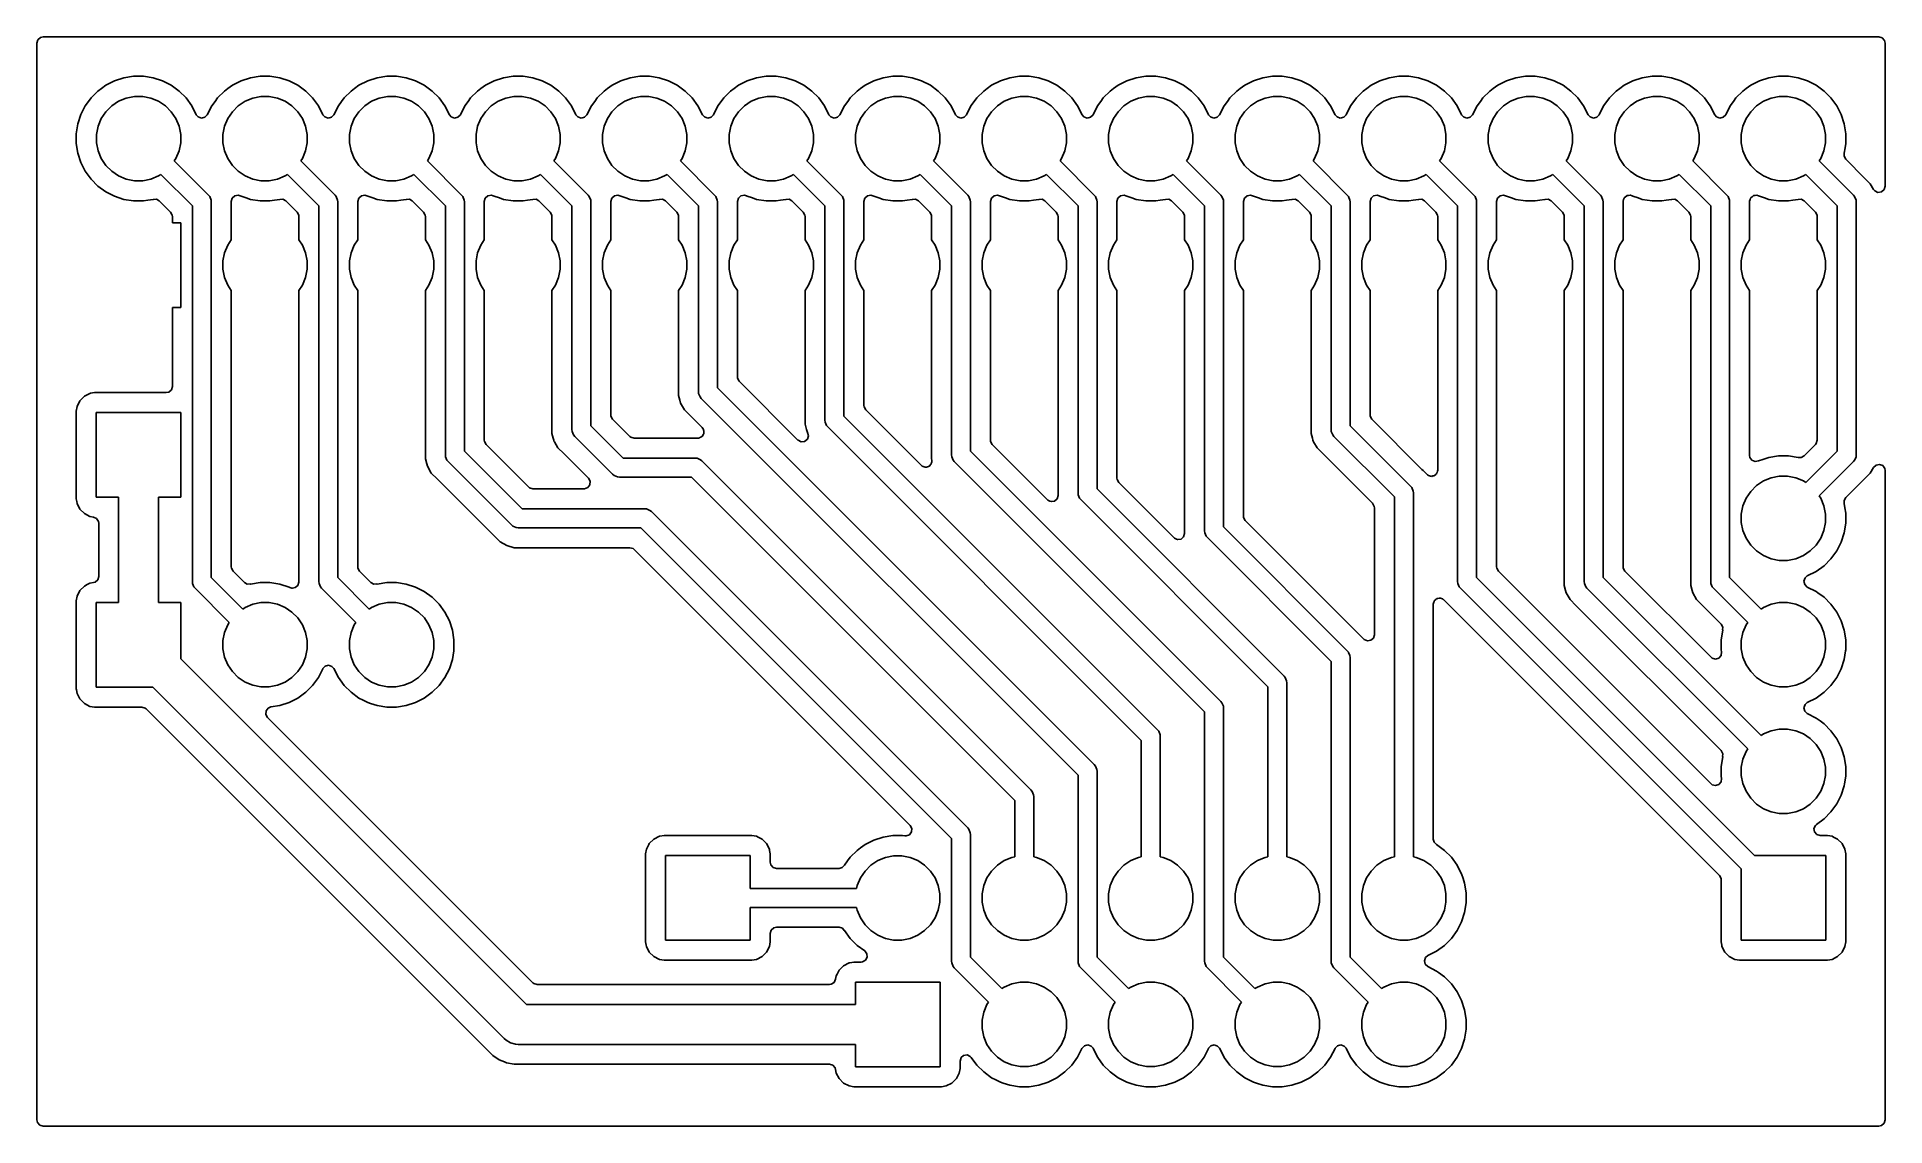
# Model space of a CAD drawing. Extents: x 150.4 to 187.5, y -108.7 to -86.9.
import ezdxf

# ---------------------------------------------------------------- set-up
doc = ezdxf.new("R2010")
doc.units = 0
doc.layers.add('BLACK', color=7, linetype='CONTINUOUS')

msp = doc.modelspace()

# ---------------------------------------------------------------- linework, layer by layer
at = {"layer": 'BLACK', "linetype": 'CONTINUOUS'}
for p, q in [((150.3605, -86.9845), (150.380185, -86.917461)), ((150.3605, -108.5955), (150.3605, -86.9845)), ((150.380185, -86.917461), (150.432989, -86.871706)), ((150.432989, -86.871706), (150.4845, -86.8605)), ((150.4845, -86.8605), (187.3355, -86.8605)), ((187.3355, -86.8605), (187.402539, -86.880185)), ((187.402539, -86.880185), (187.448294, -86.932989)), ((187.448294, -86.932989), (187.4595, -86.9845)), ((187.4595, -86.9845), (187.4595, -89.858036)), ((151.653741, -87.896485), (151.585354, -87.946172)), ((151.744594, -87.830476), (151.653741, -87.896485)), ((151.91997, -87.741117), (151.744594, -87.830476)), ((152.107173, -87.68029), (151.91997, -87.741117)), ((152.301578, -87.6495), (152.107173, -87.68029)), ((152.301583, -87.6495), (152.301578, -87.6495)), ((152.498417, -87.6495), (152.301583, -87.6495)), ((152.498422, -87.6495), (152.498417, -87.6495)), ((152.692826, -87.68029), (152.498422, -87.6495)), ((152.880029, -87.741117), (152.692826, -87.68029)), ((153.055405, -87.830476), (152.880029, -87.741117)), ((153.214646, -87.946172), (153.055405, -87.830476)), ((154.193741, -87.896485), (154.125354, -87.946172)), ((154.284594, -87.830476), (154.193741, -87.896485)), ((154.45997, -87.741117), (154.284594, -87.830476)), ((154.647173, -87.68029), (154.45997, -87.741117)), ((154.841578, -87.6495), (154.647173, -87.68029)), ((154.841583, -87.6495), (154.841578, -87.6495)), ((155.038417, -87.6495), (154.841583, -87.6495)), ((155.038422, -87.6495), (155.038417, -87.6495)), ((155.232826, -87.68029), (155.038422, -87.6495)), ((155.420029, -87.741117), (155.232826, -87.68029)), ((155.595405, -87.830476), (155.420029, -87.741117)), ((155.754646, -87.946172), (155.595405, -87.830476)), ((156.733741, -87.896485), (156.665354, -87.946172)), ((156.824594, -87.830476), (156.733741, -87.896485)), ((156.99997, -87.741117), (156.824594, -87.830476)), ((157.187173, -87.68029), (156.99997, -87.741117)), ((157.381578, -87.6495), (157.187173, -87.68029)), ((157.381583, -87.6495), (157.381578, -87.6495)), ((157.578417, -87.6495), (157.381583, -87.6495)), ((157.578422, -87.6495), (157.578417, -87.6495)), ((157.772826, -87.68029), (157.578422, -87.6495)), ((157.960029, -87.741117), (157.772826, -87.68029)), ((158.135405, -87.830476), (157.960029, -87.741117)), ((158.294646, -87.946172), (158.135405, -87.830476)), ((159.273741, -87.896485), (159.205354, -87.946172)), ((159.364594, -87.830476), (159.273741, -87.896485)), ((159.53997, -87.741117), (159.364594, -87.830476)), ((159.727173, -87.68029), (159.53997, -87.741117)), ((159.921578, -87.6495), (159.727173, -87.68029)), ((159.921583, -87.6495), (159.921578, -87.6495)), ((160.118417, -87.6495), (159.921583, -87.6495)), ((160.118422, -87.6495), (160.118417, -87.6495)), ((160.312826, -87.68029), (160.118422, -87.6495)), ((160.500029, -87.741117), (160.312826, -87.68029)), ((160.675405, -87.830476), (160.500029, -87.741117)), ((160.834646, -87.946172), (160.675405, -87.830476)), ((161.813741, -87.896485), (161.745354, -87.946172)), ((161.904594, -87.830476), (161.813741, -87.896485)), ((162.07997, -87.741117), (161.904594, -87.830476)), ((162.267173, -87.68029), (162.07997, -87.741117)), ((162.461578, -87.6495), (162.267173, -87.68029)), ((162.461583, -87.6495), (162.461578, -87.6495)), ((162.658417, -87.6495), (162.461583, -87.6495)), ((162.658422, -87.6495), (162.658417, -87.6495)), ((162.852826, -87.68029), (162.658422, -87.6495)), ((163.040029, -87.741117), (162.852826, -87.68029)), ((163.215405, -87.830476), (163.040029, -87.741117)), ((163.374646, -87.946172), (163.215405, -87.830476)), ((164.353741, -87.896485), (164.285354, -87.946172)), ((164.444594, -87.830476), (164.353741, -87.896485)), ((164.61997, -87.741117), (164.444594, -87.830476)), ((164.807173, -87.68029), (164.61997, -87.741117)), ((165.001578, -87.6495), (164.807173, -87.68029)), ((165.001583, -87.6495), (165.001578, -87.6495)), ((165.198417, -87.6495), (165.001583, -87.6495)), ((165.198422, -87.6495), (165.198417, -87.6495)), ((165.392826, -87.68029), (165.198422, -87.6495)), ((165.580029, -87.741117), (165.392826, -87.68029)), ((165.755405, -87.830476), (165.580029, -87.741117)), ((165.914646, -87.946172), (165.755405, -87.830476)), ((166.893741, -87.896485), (166.825354, -87.946172)), ((166.984594, -87.830476), (166.893741, -87.896485)), ((167.15997, -87.741117), (166.984594, -87.830476)), ((167.347173, -87.68029), (167.15997, -87.741117)), ((167.541578, -87.6495), (167.347173, -87.68029)), ((167.541583, -87.6495), (167.541578, -87.6495)), ((167.738417, -87.6495), (167.541583, -87.6495)), ((167.738422, -87.6495), (167.738417, -87.6495)), ((167.932826, -87.68029), (167.738422, -87.6495)), ((168.120029, -87.741117), (167.932826, -87.68029)), ((168.295405, -87.830476), (168.120029, -87.741117)), ((168.454646, -87.946172), (168.295405, -87.830476)), ((169.433741, -87.896485), (169.365354, -87.946172)), ((169.524594, -87.830476), (169.433741, -87.896485)), ((169.69997, -87.741117), (169.524594, -87.830476)), ((169.887173, -87.68029), (169.69997, -87.741117)), ((170.081578, -87.6495), (169.887173, -87.68029)), ((170.081583, -87.6495), (170.081578, -87.6495)), ((170.278417, -87.6495), (170.081583, -87.6495)), ((170.278422, -87.6495), (170.278417, -87.6495)), ((170.472826, -87.68029), (170.278422, -87.6495)), ((170.660029, -87.741117), (170.472826, -87.68029)), ((170.835405, -87.830476), (170.660029, -87.741117)), ((170.994646, -87.946172), (170.835405, -87.830476)), ((171.973741, -87.896485), (171.905354, -87.946172)), ((172.064594, -87.830476), (171.973741, -87.896485)), ((172.23997, -87.741117), (172.064594, -87.830476)), ((172.427173, -87.68029), (172.23997, -87.741117)), ((172.621578, -87.6495), (172.427173, -87.68029)), ((172.621583, -87.6495), (172.621578, -87.6495)), ((172.818417, -87.6495), (172.621583, -87.6495)), ((172.818422, -87.6495), (172.818417, -87.6495)), ((173.012826, -87.68029), (172.818422, -87.6495)), ((173.200029, -87.741117), (173.012826, -87.68029)), ((173.375405, -87.830476), (173.200029, -87.741117)), ((173.534646, -87.946172), (173.375405, -87.830476)), ((174.513741, -87.896485), (174.445354, -87.946172)), ((174.604594, -87.830476), (174.513741, -87.896485)), ((174.77997, -87.741117), (174.604594, -87.830476)), ((174.967173, -87.68029), (174.77997, -87.741117)), ((175.161578, -87.6495), (174.967173, -87.68029)), ((175.161583, -87.6495), (175.161578, -87.6495)), ((175.358417, -87.6495), (175.161583, -87.6495)), ((175.358422, -87.6495), (175.358417, -87.6495)), ((175.552826, -87.68029), (175.358422, -87.6495)), ((175.740029, -87.741117), (175.552826, -87.68029)), ((175.915405, -87.830476), (175.740029, -87.741117)), ((176.074646, -87.946172), (175.915405, -87.830476)), ((177.053741, -87.896485), (176.985354, -87.946172)), ((177.144594, -87.830476), (177.053741, -87.896485)), ((177.31997, -87.741117), (177.144594, -87.830476)), ((177.507173, -87.68029), (177.31997, -87.741117)), ((177.701578, -87.6495), (177.507173, -87.68029)), ((177.701583, -87.6495), (177.701578, -87.6495)), ((177.898417, -87.6495), (177.701583, -87.6495)), ((177.898422, -87.6495), (177.898417, -87.6495)), ((178.092826, -87.68029), (177.898422, -87.6495)), ((178.280029, -87.741117), (178.092826, -87.68029)), ((178.455405, -87.830476), (178.280029, -87.741117)), ((178.614646, -87.946172), (178.455405, -87.830476)), ((179.593741, -87.896485), (179.525354, -87.946172)), ((179.684594, -87.830476), (179.593741, -87.896485)), ((179.85997, -87.741117), (179.684594, -87.830476)), ((180.047173, -87.68029), (179.85997, -87.741117)), ((180.241578, -87.6495), (180.047173, -87.68029)), ((180.241583, -87.6495), (180.241578, -87.6495)), ((180.438417, -87.6495), (180.241583, -87.6495)), ((180.438422, -87.6495), (180.438417, -87.6495)), ((180.632826, -87.68029), (180.438422, -87.6495)), ((180.820029, -87.741117), (180.632826, -87.68029)), ((180.995405, -87.830476), (180.820029, -87.741117)), ((181.154646, -87.946172), (180.995405, -87.830476)), ((182.133741, -87.896485), (182.065354, -87.946172)), ((182.224594, -87.830476), (182.133741, -87.896485)), ((182.39997, -87.741117), (182.224594, -87.830476)), ((182.587173, -87.68029), (182.39997, -87.741117)), ((182.781578, -87.6495), (182.587173, -87.68029)), ((182.781583, -87.6495), (182.781578, -87.6495)), ((182.978417, -87.6495), (182.781583, -87.6495)), ((182.978422, -87.6495), (182.978417, -87.6495)), ((183.172826, -87.68029), (182.978422, -87.6495)), ((183.360029, -87.741117), (183.172826, -87.68029)), ((183.535405, -87.830476), (183.360029, -87.741117)), ((183.694646, -87.946172), (183.535405, -87.830476)), ((184.673741, -87.896485), (184.605354, -87.946172)), ((184.764594, -87.830476), (184.673741, -87.896485)), ((184.93997, -87.741117), (184.764594, -87.830476)), ((185.127173, -87.68029), (184.93997, -87.741117)), ((185.321578, -87.6495), (185.127173, -87.68029)), ((185.321583, -87.6495), (185.321578, -87.6495)), ((185.518417, -87.6495), (185.321583, -87.6495)), ((185.518422, -87.6495), (185.518417, -87.6495)), ((185.712826, -87.68029), (185.518422, -87.6495)), ((185.900029, -87.741117), (185.712826, -87.68029)), ((186.075405, -87.830476), (185.900029, -87.741117)), ((186.234646, -87.946172), (186.075405, -87.830476)), ((151.330476, -88.244594), (151.241117, -88.41997)), ((151.396485, -88.153741), (151.330476, -88.244594)), ((151.446172, -88.085354), (151.396485, -88.153741)), ((151.446174, -88.085352), (151.446172, -88.085354)), ((151.585351, -87.946174), (151.446174, -88.085351)), ((151.446174, -88.085351), (151.446174, -88.085352)), ((151.585352, -87.946174), (151.585351, -87.946174)), ((151.585354, -87.946172), (151.585352, -87.946174)), ((151.742941, -88.360766), (151.860766, -88.242941)), ((151.860766, -88.242941), (151.999313, -88.150367)), ((151.999313, -88.150367), (152.153258, -88.086601)), ((152.153258, -88.086601), (152.316685, -88.054093)), ((152.316685, -88.054093), (152.483315, -88.054093)), ((152.483315, -88.054093), (152.646742, -88.086601)), ((152.646742, -88.086601), (152.800687, -88.150367)), ((152.800687, -88.150367), (152.939234, -88.242941)), ((152.939234, -88.242941), (153.057059, -88.360766)), ((153.353828, -88.085354), (153.214646, -87.946172)), ((153.469523, -88.244594), (153.353828, -88.085354)), ((153.559515, -88.421213), (153.469523, -88.244594)), ((153.870476, -88.244594), (153.780485, -88.421213)), ((153.936485, -88.153741), (153.870476, -88.244594)), ((153.986172, -88.085354), (153.936485, -88.153741)), ((153.986174, -88.085352), (153.986172, -88.085354)), ((154.125351, -87.946174), (153.986174, -88.085351)), ((153.986174, -88.085351), (153.986174, -88.085352)), ((154.125352, -87.946174), (154.125351, -87.946174)), ((154.125354, -87.946172), (154.125352, -87.946174)), ((154.282941, -88.360766), (154.400766, -88.242941)), ((154.400766, -88.242941), (154.539313, -88.150367)), ((154.539313, -88.150367), (154.693258, -88.086601)), ((154.693258, -88.086601), (154.856685, -88.054093)), ((154.856685, -88.054093), (155.023315, -88.054093)), ((155.023315, -88.054093), (155.186742, -88.086601)), ((155.186742, -88.086601), (155.340687, -88.150367)), ((155.340687, -88.150367), (155.479234, -88.242941)), ((155.479234, -88.242941), (155.597059, -88.360766)), ((155.893828, -88.085354), (155.754646, -87.946172)), ((156.009523, -88.244594), (155.893828, -88.085354)), ((156.099515, -88.421213), (156.009523, -88.244594)), ((156.410476, -88.244594), (156.320485, -88.421213)), ((156.476485, -88.153741), (156.410476, -88.244594)), ((156.526172, -88.085354), (156.476485, -88.153741)), ((156.526174, -88.085352), (156.526172, -88.085354)), ((156.665351, -87.946174), (156.526174, -88.085351)), ((156.526174, -88.085351), (156.526174, -88.085352)), ((156.665352, -87.946174), (156.665351, -87.946174)), ((156.665354, -87.946172), (156.665352, -87.946174)), ((156.822941, -88.360766), (156.940766, -88.242941)), ((156.940766, -88.242941), (157.079313, -88.150367)), ((157.079313, -88.150367), (157.233258, -88.086601)), ((157.233258, -88.086601), (157.396685, -88.054093)), ((157.396685, -88.054093), (157.563315, -88.054093)), ((157.563315, -88.054093), (157.726742, -88.086601)), ((157.726742, -88.086601), (157.880687, -88.150367)), ((157.880687, -88.150367), (158.019234, -88.242941)), ((158.019234, -88.242941), (158.137059, -88.360766)), ((158.433828, -88.085354), (158.294646, -87.946172)), ((158.549523, -88.244594), (158.433828, -88.085354)), ((158.639515, -88.421213), (158.549523, -88.244594)), ((158.950476, -88.244594), (158.860485, -88.421213)), ((159.016485, -88.153741), (158.950476, -88.244594)), ((159.066172, -88.085354), (159.016485, -88.153741)), ((159.066174, -88.085352), (159.066172, -88.085354)), ((159.205351, -87.946174), (159.066174, -88.085351)), ((159.066174, -88.085351), (159.066174, -88.085352)), ((159.205352, -87.946174), (159.205351, -87.946174)), ((159.205354, -87.946172), (159.205352, -87.946174)), ((159.362941, -88.360766), (159.480766, -88.242941)), ((159.480766, -88.242941), (159.619313, -88.150367)), ((159.619313, -88.150367), (159.773258, -88.086601)), ((159.773258, -88.086601), (159.936685, -88.054093)), ((159.936685, -88.054093), (160.103315, -88.054093)), ((160.103315, -88.054093), (160.266742, -88.086601)), ((160.266742, -88.086601), (160.420687, -88.150367)), ((160.420687, -88.150367), (160.559234, -88.242941)), ((160.559234, -88.242941), (160.677059, -88.360766)), ((160.973828, -88.085354), (160.834646, -87.946172)), ((161.089523, -88.244594), (160.973828, -88.085354)), ((161.179515, -88.421213), (161.089523, -88.244594)), ((161.490476, -88.244594), (161.400485, -88.421213)), ((161.556485, -88.153741), (161.490476, -88.244594)), ((161.606172, -88.085354), (161.556485, -88.153741)), ((161.606174, -88.085352), (161.606172, -88.085354)), ((161.745351, -87.946174), (161.606174, -88.085351)), ((161.606174, -88.085351), (161.606174, -88.085352)), ((161.745352, -87.946174), (161.745351, -87.946174)), ((161.745354, -87.946172), (161.745352, -87.946174)), ((161.902941, -88.360766), (162.020766, -88.242941)), ((162.020766, -88.242941), (162.159313, -88.150367)), ((162.159313, -88.150367), (162.313258, -88.086601)), ((162.313258, -88.086601), (162.476685, -88.054093)), ((162.476685, -88.054093), (162.643315, -88.054093)), ((162.643315, -88.054093), (162.806742, -88.086601)), ((162.806742, -88.086601), (162.960687, -88.150367)), ((162.960687, -88.150367), (163.099234, -88.242941)), ((163.099234, -88.242941), (163.217059, -88.360766)), ((163.513828, -88.085354), (163.374646, -87.946172)), ((163.629523, -88.244594), (163.513828, -88.085354)), ((163.719515, -88.421213), (163.629523, -88.244594)), ((164.030476, -88.244594), (163.940485, -88.421213)), ((164.096485, -88.153741), (164.030476, -88.244594)), ((164.146172, -88.085354), (164.096485, -88.153741)), ((164.146174, -88.085352), (164.146172, -88.085354)), ((164.285351, -87.946174), (164.146174, -88.085351)), ((164.146174, -88.085351), (164.146174, -88.085352)), ((164.285352, -87.946174), (164.285351, -87.946174)), ((164.285354, -87.946172), (164.285352, -87.946174)), ((164.442941, -88.360766), (164.560766, -88.242941)), ((164.560766, -88.242941), (164.699313, -88.150367)), ((164.699313, -88.150367), (164.853258, -88.086601)), ((164.853258, -88.086601), (165.016685, -88.054093)), ((165.016685, -88.054093), (165.183315, -88.054093)), ((165.183315, -88.054093), (165.346742, -88.086601)), ((165.346742, -88.086601), (165.500687, -88.150367)), ((165.500687, -88.150367), (165.639234, -88.242941)), ((165.639234, -88.242941), (165.757059, -88.360766)), ((166.053828, -88.085354), (165.914646, -87.946172)), ((166.169523, -88.244594), (166.053828, -88.085354)), ((166.259515, -88.421213), (166.169523, -88.244594)), ((166.570476, -88.244594), (166.480485, -88.421213)), ((166.636485, -88.153741), (166.570476, -88.244594)), ((166.686172, -88.085354), (166.636485, -88.153741)), ((166.686174, -88.085352), (166.686172, -88.085354)), ((166.825351, -87.946174), (166.686174, -88.085351)), ((166.686174, -88.085351), (166.686174, -88.085352)), ((166.825352, -87.946174), (166.825351, -87.946174)), ((166.825354, -87.946172), (166.825352, -87.946174)), ((166.982941, -88.360766), (167.100766, -88.242941)), ((167.100766, -88.242941), (167.239313, -88.150367)), ((167.239313, -88.150367), (167.393258, -88.086601)), ((167.393258, -88.086601), (167.556685, -88.054093)), ((167.556685, -88.054093), (167.723315, -88.054093)), ((167.723315, -88.054093), (167.886742, -88.086601)), ((167.886742, -88.086601), (168.040687, -88.150367)), ((168.040687, -88.150367), (168.179234, -88.242941)), ((168.179234, -88.242941), (168.297059, -88.360766)), ((168.593828, -88.085354), (168.454646, -87.946172)), ((168.709523, -88.244594), (168.593828, -88.085354)), ((168.799515, -88.421213), (168.709523, -88.244594)), ((169.110476, -88.244594), (169.020485, -88.421213)), ((169.176485, -88.153741), (169.110476, -88.244594)), ((169.226172, -88.085354), (169.176485, -88.153741)), ((169.226174, -88.085352), (169.226172, -88.085354)), ((169.365351, -87.946174), (169.226174, -88.085351)), ((169.226174, -88.085351), (169.226174, -88.085352)), ((169.365352, -87.946174), (169.365351, -87.946174)), ((169.365354, -87.946172), (169.365352, -87.946174)), ((169.522941, -88.360766), (169.640766, -88.242941)), ((169.640766, -88.242941), (169.779313, -88.150367)), ((169.779313, -88.150367), (169.933258, -88.086601)), ((169.933258, -88.086601), (170.096685, -88.054093)), ((170.096685, -88.054093), (170.263315, -88.054093)), ((170.263315, -88.054093), (170.426742, -88.086601)), ((170.426742, -88.086601), (170.580687, -88.150367)), ((170.580687, -88.150367), (170.719234, -88.242941)), ((170.719234, -88.242941), (170.837059, -88.360766)), ((171.133828, -88.085354), (170.994646, -87.946172)), ((171.249523, -88.244594), (171.133828, -88.085354)), ((171.339515, -88.421213), (171.249523, -88.244594)), ((171.650476, -88.244594), (171.560485, -88.421213)), ((171.716485, -88.153741), (171.650476, -88.244594)), ((171.766172, -88.085354), (171.716485, -88.153741)), ((171.766174, -88.085352), (171.766172, -88.085354)), ((171.905351, -87.946174), (171.766174, -88.085351)), ((171.766174, -88.085351), (171.766174, -88.085352)), ((171.905352, -87.946174), (171.905351, -87.946174)), ((171.905354, -87.946172), (171.905352, -87.946174)), ((172.062941, -88.360766), (172.180766, -88.242941)), ((172.180766, -88.242941), (172.319313, -88.150367)), ((172.319313, -88.150367), (172.473258, -88.086601)), ((172.473258, -88.086601), (172.636685, -88.054093)), ((172.636685, -88.054093), (172.803315, -88.054093)), ((172.803315, -88.054093), (172.966742, -88.086601)), ((172.966742, -88.086601), (173.120687, -88.150367)), ((173.120687, -88.150367), (173.259234, -88.242941)), ((173.259234, -88.242941), (173.377059, -88.360766)), ((173.673828, -88.085354), (173.534646, -87.946172)), ((173.789523, -88.244594), (173.673828, -88.085354)), ((173.879515, -88.421213), (173.789523, -88.244594)), ((174.190476, -88.244594), (174.100485, -88.421213)), ((174.256485, -88.153741), (174.190476, -88.244594)), ((174.306172, -88.085354), (174.256485, -88.153741)), ((174.306174, -88.085352), (174.306172, -88.085354)), ((174.445351, -87.946174), (174.306174, -88.085351)), ((174.306174, -88.085351), (174.306174, -88.085352)), ((174.445352, -87.946174), (174.445351, -87.946174)), ((174.445354, -87.946172), (174.445352, -87.946174)), ((174.602941, -88.360766), (174.720766, -88.242941)), ((174.720766, -88.242941), (174.859313, -88.150367)), ((174.859313, -88.150367), (175.013258, -88.086601)), ((175.013258, -88.086601), (175.176685, -88.054093)), ((175.176685, -88.054093), (175.343315, -88.054093)), ((175.343315, -88.054093), (175.506742, -88.086601)), ((175.506742, -88.086601), (175.660687, -88.150367)), ((175.660687, -88.150367), (175.799234, -88.242941)), ((175.799234, -88.242941), (175.917059, -88.360766)), ((176.213828, -88.085354), (176.074646, -87.946172)), ((176.329523, -88.244594), (176.213828, -88.085354)), ((176.419515, -88.421213), (176.329523, -88.244594)), ((176.730476, -88.244594), (176.640485, -88.421213)), ((176.796485, -88.153741), (176.730476, -88.244594)), ((176.846172, -88.085354), (176.796485, -88.153741)), ((176.846174, -88.085352), (176.846172, -88.085354)), ((176.985351, -87.946174), (176.846174, -88.085351)), ((176.846174, -88.085351), (176.846174, -88.085352)), ((176.985352, -87.946174), (176.985351, -87.946174)), ((176.985354, -87.946172), (176.985352, -87.946174)), ((177.142941, -88.360766), (177.260766, -88.242941)), ((177.260766, -88.242941), (177.399313, -88.150367)), ((177.399313, -88.150367), (177.553258, -88.086601)), ((177.553258, -88.086601), (177.716685, -88.054093)), ((177.716685, -88.054093), (177.883315, -88.054093)), ((177.883315, -88.054093), (178.046742, -88.086601)), ((178.046742, -88.086601), (178.200687, -88.150367)), ((178.200687, -88.150367), (178.339234, -88.242941)), ((178.339234, -88.242941), (178.457059, -88.360766)), ((178.753828, -88.085354), (178.614646, -87.946172)), ((178.869523, -88.244594), (178.753828, -88.085354)), ((178.959515, -88.421213), (178.869523, -88.244594)), ((179.270476, -88.244594), (179.180485, -88.421213)), ((179.336485, -88.153741), (179.270476, -88.244594)), ((179.386172, -88.085354), (179.336485, -88.153741)), ((179.386174, -88.085352), (179.386172, -88.085354)), ((179.525351, -87.946174), (179.386174, -88.085351)), ((179.386174, -88.085351), (179.386174, -88.085352)), ((179.525352, -87.946174), (179.525351, -87.946174)), ((179.525354, -87.946172), (179.525352, -87.946174)), ((179.682941, -88.360766), (179.800766, -88.242941)), ((179.800766, -88.242941), (179.939313, -88.150367)), ((179.939313, -88.150367), (180.093258, -88.086601)), ((180.093258, -88.086601), (180.256685, -88.054093)), ((180.256685, -88.054093), (180.423315, -88.054093)), ((180.423315, -88.054093), (180.586742, -88.086601)), ((180.586742, -88.086601), (180.740687, -88.150367)), ((180.740687, -88.150367), (180.879234, -88.242941)), ((180.879234, -88.242941), (180.997059, -88.360766)), ((181.293828, -88.085354), (181.154646, -87.946172)), ((181.409523, -88.244594), (181.293828, -88.085354)), ((181.499515, -88.421213), (181.409523, -88.244594)), ((181.810476, -88.244594), (181.720485, -88.421213)), ((181.876485, -88.153741), (181.810476, -88.244594)), ((181.926172, -88.085354), (181.876485, -88.153741)), ((181.926174, -88.085352), (181.926172, -88.085354)), ((182.065351, -87.946174), (181.926174, -88.085351)), ((181.926174, -88.085351), (181.926174, -88.085352)), ((182.065352, -87.946174), (182.065351, -87.946174)), ((182.065354, -87.946172), (182.065352, -87.946174)), ((182.222941, -88.360766), (182.340766, -88.242941)), ((182.340766, -88.242941), (182.479313, -88.150367)), ((182.479313, -88.150367), (182.633258, -88.086601)), ((182.633258, -88.086601), (182.796685, -88.054093)), ((182.796685, -88.054093), (182.963315, -88.054093)), ((182.963315, -88.054093), (183.126742, -88.086601)), ((183.126742, -88.086601), (183.280687, -88.150367)), ((183.280687, -88.150367), (183.419234, -88.242941)), ((183.419234, -88.242941), (183.537059, -88.360766)), ((183.833828, -88.085354), (183.694646, -87.946172)), ((183.949523, -88.244594), (183.833828, -88.085354)), ((184.039515, -88.421213), (183.949523, -88.244594)), ((184.350476, -88.244594), (184.260485, -88.421213)), ((184.416485, -88.153741), (184.350476, -88.244594)), ((184.466172, -88.085354), (184.416485, -88.153741)), ((184.466174, -88.085352), (184.466172, -88.085354)), ((184.605351, -87.946174), (184.466174, -88.085351)), ((184.466174, -88.085351), (184.466174, -88.085352)), ((184.605352, -87.946174), (184.605351, -87.946174)), ((184.605354, -87.946172), (184.605352, -87.946174)), ((184.762941, -88.360766), (184.880766, -88.242941)), ((184.880766, -88.242941), (185.019313, -88.150367)), ((185.019313, -88.150367), (185.173258, -88.086601)), ((185.173258, -88.086601), (185.336685, -88.054093)), ((185.336685, -88.054093), (185.503315, -88.054093)), ((185.503315, -88.054093), (185.666742, -88.086601)), ((185.666742, -88.086601), (185.820687, -88.150367)), ((185.820687, -88.150367), (185.959234, -88.242941)), ((185.959234, -88.242941), (186.077059, -88.360766)), ((186.373828, -88.085354), (186.234646, -87.946172)), ((186.489523, -88.244594), (186.373828, -88.085354)), ((186.578882, -88.41997), (186.489523, -88.244594)), ((151.18029, -88.607173), (151.1495, -88.801577)), ((151.241117, -88.41997), (151.18029, -88.607173)), ((151.554093, -88.816685), (151.586601, -88.653258)), ((151.586601, -88.653258), (151.650367, -88.499313)), ((151.650367, -88.499313), (151.742941, -88.360766)), ((153.057059, -88.360766), (153.149633, -88.499313)), ((153.149633, -88.499313), (153.213399, -88.653258)), ((153.213399, -88.653258), (153.245907, -88.816685)), ((153.598555, -88.466267), (153.559515, -88.421213)), ((153.66469, -88.488804), (153.598555, -88.466267)), ((153.732511, -88.472009), (153.66469, -88.488804)), ((153.780485, -88.421213), (153.732511, -88.472009)), ((154.094093, -88.816685), (154.126601, -88.653258)), ((154.126601, -88.653258), (154.190367, -88.499313)), ((154.190367, -88.499313), (154.282941, -88.360766)), ((155.597059, -88.360766), (155.689633, -88.499313)), ((155.689633, -88.499313), (155.753399, -88.653258)), ((155.753399, -88.653258), (155.785907, -88.816685)), ((156.138555, -88.466267), (156.099515, -88.421213)), ((156.20469, -88.488804), (156.138555, -88.466267)), ((156.272511, -88.472009), (156.20469, -88.488804)), ((156.320485, -88.421213), (156.272511, -88.472009)), ((156.634093, -88.816685), (156.666601, -88.653258)), ((156.666601, -88.653258), (156.730367, -88.499313)), ((156.730367, -88.499313), (156.822941, -88.360766)), ((158.137059, -88.360766), (158.229633, -88.499313)), ((158.229633, -88.499313), (158.293399, -88.653258)), ((158.293399, -88.653258), (158.325907, -88.816685)), ((158.678555, -88.466267), (158.639515, -88.421213)), ((158.74469, -88.488804), (158.678555, -88.466267)), ((158.812511, -88.472009), (158.74469, -88.488804)), ((158.860485, -88.421213), (158.812511, -88.472009)), ((159.174093, -88.816685), (159.206601, -88.653258)), ((159.206601, -88.653258), (159.270367, -88.499313)), ((159.270367, -88.499313), (159.362941, -88.360766)), ((160.677059, -88.360766), (160.769633, -88.499313)), ((160.769633, -88.499313), (160.833399, -88.653258)), ((160.833399, -88.653258), (160.865907, -88.816685)), ((161.218555, -88.466267), (161.179515, -88.421213)), ((161.28469, -88.488804), (161.218555, -88.466267)), ((161.352511, -88.472009), (161.28469, -88.488804)), ((161.400485, -88.421213), (161.352511, -88.472009)), ((161.714093, -88.816685), (161.746601, -88.653258)), ((161.746601, -88.653258), (161.810367, -88.499313)), ((161.810367, -88.499313), (161.902941, -88.360766)), ((163.217059, -88.360766), (163.309633, -88.499313)), ((163.309633, -88.499313), (163.373399, -88.653258)), ((163.373399, -88.653258), (163.405907, -88.816685)), ((163.758555, -88.466267), (163.719515, -88.421213)), ((163.82469, -88.488804), (163.758555, -88.466267)), ((163.892511, -88.472009), (163.82469, -88.488804)), ((163.940485, -88.421213), (163.892511, -88.472009)), ((164.254093, -88.816685), (164.286601, -88.653258)), ((164.286601, -88.653258), (164.350367, -88.499313)), ((164.350367, -88.499313), (164.442941, -88.360766)), ((165.757059, -88.360766), (165.849633, -88.499313)), ((165.849633, -88.499313), (165.913399, -88.653258)), ((165.913399, -88.653258), (165.945907, -88.816685)), ((166.298555, -88.466267), (166.259515, -88.421213)), ((166.36469, -88.488804), (166.298555, -88.466267)), ((166.432511, -88.472009), (166.36469, -88.488804)), ((166.480485, -88.421213), (166.432511, -88.472009)), ((166.794093, -88.816685), (166.826601, -88.653258)), ((166.826601, -88.653258), (166.890367, -88.499313)), ((166.890367, -88.499313), (166.982941, -88.360766)), ((168.297059, -88.360766), (168.389633, -88.499313)), ((168.389633, -88.499313), (168.453399, -88.653258)), ((168.453399, -88.653258), (168.485907, -88.816685)), ((168.838555, -88.466267), (168.799515, -88.421213)), ((168.90469, -88.488804), (168.838555, -88.466267)), ((168.972511, -88.472009), (168.90469, -88.488804)), ((169.020485, -88.421213), (168.972511, -88.472009)), ((169.334093, -88.816685), (169.366601, -88.653258)), ((169.366601, -88.653258), (169.430367, -88.499313)), ((169.430367, -88.499313), (169.522941, -88.360766)), ((170.837059, -88.360766), (170.929633, -88.499313)), ((170.929633, -88.499313), (170.993399, -88.653258)), ((170.993399, -88.653258), (171.025907, -88.816685)), ((171.378555, -88.466267), (171.339515, -88.421213)), ((171.44469, -88.488804), (171.378555, -88.466267)), ((171.512511, -88.472009), (171.44469, -88.488804)), ((171.560485, -88.421213), (171.512511, -88.472009)), ((171.874093, -88.816685), (171.906601, -88.653258)), ((171.906601, -88.653258), (171.970367, -88.499313)), ((171.970367, -88.499313), (172.062941, -88.360766)), ((173.377059, -88.360766), (173.469633, -88.499313)), ((173.469633, -88.499313), (173.533399, -88.653258)), ((173.533399, -88.653258), (173.565907, -88.816685)), ((173.918555, -88.466267), (173.879515, -88.421213)), ((173.98469, -88.488804), (173.918555, -88.466267)), ((174.052511, -88.472009), (173.98469, -88.488804)), ((174.100485, -88.421213), (174.052511, -88.472009)), ((174.414093, -88.816685), (174.446601, -88.653258)), ((174.446601, -88.653258), (174.510367, -88.499313)), ((174.510367, -88.499313), (174.602941, -88.360766)), ((175.917059, -88.360766), (176.009633, -88.499313)), ((176.009633, -88.499313), (176.073399, -88.653258)), ((176.073399, -88.653258), (176.105907, -88.816685)), ((176.458555, -88.466267), (176.419515, -88.421213)), ((176.52469, -88.488804), (176.458555, -88.466267)), ((176.592511, -88.472009), (176.52469, -88.488804)), ((176.640485, -88.421213), (176.592511, -88.472009)), ((176.954093, -88.816685), (176.986601, -88.653258)), ((176.986601, -88.653258), (177.050367, -88.499313)), ((177.050367, -88.499313), (177.142941, -88.360766)), ((178.457059, -88.360766), (178.549633, -88.499313)), ((178.549633, -88.499313), (178.613399, -88.653258)), ((178.613399, -88.653258), (178.645907, -88.816685)), ((178.998555, -88.466267), (178.959515, -88.421213)), ((179.06469, -88.488804), (178.998555, -88.466267)), ((179.132511, -88.472009), (179.06469, -88.488804)), ((179.180485, -88.421213), (179.132511, -88.472009)), ((179.494093, -88.816685), (179.526601, -88.653258)), ((179.526601, -88.653258), (179.590367, -88.499313)), ((179.590367, -88.499313), (179.682941, -88.360766)), ((180.997059, -88.360766), (181.089633, -88.499313)), ((181.089633, -88.499313), (181.153399, -88.653258)), ((181.153399, -88.653258), (181.185907, -88.816685)), ((181.538555, -88.466267), (181.499515, -88.421213)), ((181.60469, -88.488804), (181.538555, -88.466267)), ((181.672511, -88.472009), (181.60469, -88.488804)), ((181.720485, -88.421213), (181.672511, -88.472009)), ((182.034093, -88.816685), (182.066601, -88.653258)), ((182.066601, -88.653258), (182.130367, -88.499313)), ((182.130367, -88.499313), (182.222941, -88.360766)), ((183.537059, -88.360766), (183.629633, -88.499313)), ((183.629633, -88.499313), (183.693399, -88.653258)), ((183.693399, -88.653258), (183.725907, -88.816685)), ((184.078555, -88.466267), (184.039515, -88.421213)), ((184.14469, -88.488804), (184.078555, -88.466267)), ((184.212511, -88.472009), (184.14469, -88.488804)), ((184.260485, -88.421213), (184.212511, -88.472009)), ((184.574093, -88.816685), (184.606601, -88.653258)), ((184.606601, -88.653258), (184.670367, -88.499313)), ((184.670367, -88.499313), (184.762941, -88.360766)), ((186.077059, -88.360766), (186.169633, -88.499313)), ((186.169633, -88.499313), (186.233399, -88.653258)), ((186.233399, -88.653258), (186.265907, -88.816685)), ((186.639709, -88.607173), (186.578882, -88.41997)), ((186.6705, -88.801577), (186.639709, -88.607173)), ((151.1495, -88.801577), (151.1495, -88.998422)), ((151.1495, -88.998422), (151.18029, -89.192826)), ((151.554093, -88.983315), (151.554093, -88.816685)), ((151.586601, -89.146742), (151.554093, -88.983315)), ((153.245907, -88.983315), (153.213399, -89.146742)), ((153.245907, -88.816685), (153.245907, -88.983315)), ((154.094093, -88.983315), (154.094093, -88.816685)), ((154.126601, -89.146742), (154.094093, -88.983315)), ((155.785907, -88.983315), (155.753399, -89.146742)), ((155.785907, -88.816685), (155.785907, -88.983315)), ((156.634093, -88.983315), (156.634093, -88.816685)), ((156.666601, -89.146742), (156.634093, -88.983315)), ((158.325907, -88.983315), (158.293399, -89.146742)), ((158.325907, -88.816685), (158.325907, -88.983315)), ((159.174093, -88.983315), (159.174093, -88.816685)), ((159.206601, -89.146742), (159.174093, -88.983315)), ((160.865907, -88.983315), (160.833399, -89.146742)), ((160.865907, -88.816685), (160.865907, -88.983315)), ((161.714093, -88.983315), (161.714093, -88.816685)), ((161.746601, -89.146742), (161.714093, -88.983315)), ((163.405907, -88.983315), (163.373399, -89.146742)), ((163.405907, -88.816685), (163.405907, -88.983315)), ((164.254093, -88.983315), (164.254093, -88.816685)), ((164.286601, -89.146742), (164.254093, -88.983315)), ((165.945907, -88.983315), (165.913399, -89.146742)), ((165.945907, -88.816685), (165.945907, -88.983315)), ((166.794093, -88.983315), (166.794093, -88.816685)), ((166.826601, -89.146742), (166.794093, -88.983315)), ((168.485907, -88.983315), (168.453399, -89.146742)), ((168.485907, -88.816685), (168.485907, -88.983315)), ((169.334093, -88.983315), (169.334093, -88.816685)), ((169.366601, -89.146742), (169.334093, -88.983315)), ((171.025907, -88.983315), (170.993399, -89.146742)), ((171.025907, -88.816685), (171.025907, -88.983315)), ((171.874093, -88.983315), (171.874093, -88.816685)), ((171.906601, -89.146742), (171.874093, -88.983315)), ((173.565907, -88.983315), (173.533399, -89.146742)), ((173.565907, -88.816685), (173.565907, -88.983315)), ((174.414093, -88.983315), (174.414093, -88.816685)), ((174.446601, -89.146742), (174.414093, -88.983315)), ((176.105907, -88.983315), (176.073399, -89.146742)), ((176.105907, -88.816685), (176.105907, -88.983315)), ((176.954093, -88.983315), (176.954093, -88.816685)), ((176.986601, -89.146742), (176.954093, -88.983315)), ((178.645907, -88.983315), (178.613399, -89.146742)), ((178.645907, -88.816685), (178.645907, -88.983315)), ((179.494093, -88.983315), (179.494093, -88.816685)), ((179.526601, -89.146742), (179.494093, -88.983315)), ((181.185907, -88.983315), (181.153399, -89.146742)), ((181.185907, -88.816685), (181.185907, -88.983315)), ((182.034093, -88.983315), (182.034093, -88.816685)), ((182.066601, -89.146742), (182.034093, -88.983315)), ((183.725907, -88.983315), (183.693399, -89.146742)), ((183.725907, -88.816685), (183.725907, -88.983315)), ((184.574093, -88.983315), (184.574093, -88.816685)), ((184.606601, -89.146742), (184.574093, -88.983315)), ((186.265907, -88.983315), (186.233399, -89.146742)), ((186.265907, -88.816685), (186.265907, -88.983315)), ((186.656504, -89.086784), (186.6705, -88.998422)), ((186.6705, -88.998422), (186.6705, -88.801577)), ((151.18029, -89.192826), (151.241117, -89.380029)), ((151.241117, -89.380029), (151.308942, -89.513142)), ((151.650367, -89.300687), (151.586601, -89.146742)), ((151.742941, -89.439234), (151.650367, -89.300687)), ((153.149633, -89.300687), (153.117774, -89.348366)), ((153.117774, -89.348366), (153.804704, -90.035296)), ((153.213399, -89.146742), (153.149633, -89.300687)), ((154.190367, -89.300687), (154.126601, -89.146742)), ((154.282941, -89.439234), (154.190367, -89.300687)), ((155.689633, -89.300687), (155.657774, -89.348366)), ((155.657774, -89.348366), (156.344704, -90.035296)), ((155.753399, -89.146742), (155.689633, -89.300687)), ((156.730367, -89.300687), (156.666601, -89.146742)), ((156.822941, -89.439234), (156.730367, -89.300687)), ((158.229633, -89.300687), (158.197774, -89.348366)), ((158.197774, -89.348366), (158.884704, -90.035296)), ((158.293399, -89.146742), (158.229633, -89.300687)), ((159.270367, -89.300687), (159.206601, -89.146742)), ((159.362941, -89.439234), (159.270367, -89.300687)), ((160.769633, -89.300687), (160.737774, -89.348366)), ((160.737774, -89.348366), (161.424704, -90.035296)), ((160.833399, -89.146742), (160.769633, -89.300687)), ((161.810367, -89.300687), (161.746601, -89.146742)), ((161.902941, -89.439234), (161.810367, -89.300687)), ((163.309633, -89.300687), (163.277774, -89.348366)), ((163.277774, -89.348366), (163.964704, -90.035296)), ((163.373399, -89.146742), (163.309633, -89.300687)), ((164.350367, -89.300687), (164.286601, -89.146742)), ((164.442941, -89.439234), (164.350367, -89.300687)), ((165.849633, -89.300687), (165.817774, -89.348366)), ((165.817774, -89.348366), (166.504704, -90.035296)), ((165.913399, -89.146742), (165.849633, -89.300687)), ((166.890367, -89.300687), (166.826601, -89.146742)), ((166.982941, -89.439234), (166.890367, -89.300687)), ((168.389633, -89.300687), (168.357774, -89.348366)), ((168.357774, -89.348366), (169.044704, -90.035296)), ((168.453399, -89.146742), (168.389633, -89.300687)), ((169.430367, -89.300687), (169.366601, -89.146742)), ((169.522941, -89.439234), (169.430367, -89.300687)), ((170.929633, -89.300687), (170.897774, -89.348366)), ((170.897774, -89.348366), (171.584704, -90.035296)), ((170.993399, -89.146742), (170.929633, -89.300687)), ((171.970367, -89.300687), (171.906601, -89.146742)), ((172.062941, -89.439234), (171.970367, -89.300687)), ((173.469633, -89.300687), (173.437774, -89.348366)), ((173.437774, -89.348366), (174.124704, -90.035296)), ((173.533399, -89.146742), (173.469633, -89.300687)), ((174.510367, -89.300687), (174.446601, -89.146742)), ((174.602941, -89.439234), (174.510367, -89.300687)), ((176.009633, -89.300687), (175.977774, -89.348366)), ((175.977774, -89.348366), (176.664704, -90.035296)), ((176.073399, -89.146742), (176.009633, -89.300687)), ((177.050367, -89.300687), (176.986601, -89.146742)), ((177.142941, -89.439234), (177.050367, -89.300687)), ((178.549633, -89.300687), (178.517774, -89.348366)), ((178.517774, -89.348366), (179.204704, -90.035296)), ((178.613399, -89.146742), (178.549633, -89.300687)), ((179.590367, -89.300687), (179.526601, -89.146742)), ((179.682941, -89.439234), (179.590367, -89.300687)), ((181.089633, -89.300687), (181.057774, -89.348366)), ((181.057774, -89.348366), (181.744704, -90.035296)), ((181.153399, -89.146742), (181.089633, -89.300687)), ((182.130367, -89.300687), (182.066601, -89.146742)), ((182.222941, -89.439234), (182.130367, -89.300687)), ((183.629633, -89.300687), (183.597774, -89.348366)), ((183.597774, -89.348366), (184.284704, -90.035296)), ((183.693399, -89.146742), (183.629633, -89.300687)), ((184.670367, -89.300687), (184.606601, -89.146742)), ((184.762941, -89.439234), (184.670367, -89.300687)), ((186.169633, -89.300687), (186.137774, -89.348366)), ((186.137774, -89.348366), (186.824704, -90.035296)), ((186.233399, -89.146742), (186.169633, -89.300687)), ((186.637618, -89.25398), (186.640425, -89.19801)), ((186.671103, -89.315303), (186.637618, -89.25398)), ((186.638571, -89.197565), (186.639703, -89.192842)), ((186.640425, -89.19801), (186.638571, -89.197565)), ((186.639703, -89.192842), (186.639709, -89.192826)), ((186.639709, -89.192826), (186.656504, -89.086784)), ((187.048541, -89.692741), (186.671103, -89.315303)), ((151.308942, -89.513142), (151.330476, -89.555405)), ((151.330476, -89.555405), (151.446172, -89.714646)), ((151.446172, -89.714646), (151.585354, -89.853828)), ((151.860766, -89.557059), (151.742941, -89.439234)), ((151.999313, -89.649633), (151.860766, -89.557059)), ((152.153258, -89.713399), (151.999313, -89.649633)), ((152.316685, -89.745907), (152.153258, -89.713399)), ((152.483315, -89.745907), (152.316685, -89.745907)), ((152.646742, -89.713399), (152.483315, -89.745907)), ((152.800687, -89.649633), (152.646742, -89.713399)), ((152.848366, -89.617774), (152.800687, -89.649633)), ((153.4795, -90.248908), (152.848366, -89.617774)), ((154.400766, -89.557059), (154.282941, -89.439234)), ((154.539313, -89.649633), (154.400766, -89.557059)), ((154.693258, -89.713399), (154.539313, -89.649633)), ((154.856685, -89.745907), (154.693258, -89.713399)), ((155.023315, -89.745907), (154.856685, -89.745907)), ((155.186742, -89.713399), (155.023315, -89.745907)), ((155.340687, -89.649633), (155.186742, -89.713399)), ((155.388366, -89.617774), (155.340687, -89.649633)), ((156.0195, -90.248908), (155.388366, -89.617774)), ((156.940766, -89.557059), (156.822941, -89.439234)), ((157.079313, -89.649633), (156.940766, -89.557059)), ((157.233258, -89.713399), (157.079313, -89.649633)), ((157.396685, -89.745907), (157.233258, -89.713399)), ((157.563315, -89.745907), (157.396685, -89.745907)), ((157.726742, -89.713399), (157.563315, -89.745907)), ((157.880687, -89.649633), (157.726742, -89.713399)), ((157.928366, -89.617774), (157.880687, -89.649633)), ((158.5595, -90.248908), (157.928366, -89.617774)), ((159.480766, -89.557059), (159.362941, -89.439234)), ((159.619313, -89.649633), (159.480766, -89.557059)), ((159.773258, -89.713399), (159.619313, -89.649633)), ((159.936685, -89.745907), (159.773258, -89.713399)), ((160.103315, -89.745907), (159.936685, -89.745907)), ((160.266742, -89.713399), (160.103315, -89.745907)), ((160.420687, -89.649633), (160.266742, -89.713399)), ((160.468366, -89.617774), (160.420687, -89.649633)), ((161.0995, -90.248908), (160.468366, -89.617774)), ((162.020766, -89.557059), (161.902941, -89.439234)), ((162.159313, -89.649633), (162.020766, -89.557059)), ((162.313258, -89.713399), (162.159313, -89.649633)), ((162.476685, -89.745907), (162.313258, -89.713399)), ((162.643315, -89.745907), (162.476685, -89.745907)), ((162.806742, -89.713399), (162.643315, -89.745907)), ((162.960687, -89.649633), (162.806742, -89.713399)), ((163.008366, -89.617774), (162.960687, -89.649633)), ((163.6395, -90.248908), (163.008366, -89.617774)), ((164.560766, -89.557059), (164.442941, -89.439234)), ((164.699313, -89.649633), (164.560766, -89.557059)), ((164.853258, -89.713399), (164.699313, -89.649633)), ((165.016685, -89.745907), (164.853258, -89.713399)), ((165.183315, -89.745907), (165.016685, -89.745907)), ((165.346742, -89.713399), (165.183315, -89.745907)), ((165.500687, -89.649633), (165.346742, -89.713399)), ((165.548366, -89.617774), (165.500687, -89.649633)), ((166.1795, -90.248908), (165.548366, -89.617774)), ((167.100766, -89.557059), (166.982941, -89.439234)), ((167.239313, -89.649633), (167.100766, -89.557059)), ((167.393258, -89.713399), (167.239313, -89.649633)), ((167.556685, -89.745907), (167.393258, -89.713399)), ((167.723315, -89.745907), (167.556685, -89.745907)), ((167.886742, -89.713399), (167.723315, -89.745907)), ((168.040687, -89.649633), (167.886742, -89.713399)), ((168.088366, -89.617774), (168.040687, -89.649633)), ((168.7195, -90.248908), (168.088366, -89.617774)), ((169.640766, -89.557059), (169.522941, -89.439234)), ((169.779313, -89.649633), (169.640766, -89.557059)), ((169.933258, -89.713399), (169.779313, -89.649633)), ((170.096685, -89.745907), (169.933258, -89.713399)), ((170.263315, -89.745907), (170.096685, -89.745907)), ((170.426742, -89.713399), (170.263315, -89.745907)), ((170.580687, -89.649633), (170.426742, -89.713399)), ((170.628366, -89.617774), (170.580687, -89.649633)), ((171.2595, -90.248908), (170.628366, -89.617774)), ((172.180766, -89.557059), (172.062941, -89.439234)), ((172.319313, -89.649633), (172.180766, -89.557059)), ((172.473258, -89.713399), (172.319313, -89.649633)), ((172.636685, -89.745907), (172.473258, -89.713399)), ((172.803315, -89.745907), (172.636685, -89.745907)), ((172.966742, -89.713399), (172.803315, -89.745907)), ((173.120687, -89.649633), (172.966742, -89.713399)), ((173.168366, -89.617774), (173.120687, -89.649633)), ((173.7995, -90.248908), (173.168366, -89.617774)), ((174.720766, -89.557059), (174.602941, -89.439234)), ((174.859313, -89.649633), (174.720766, -89.557059)), ((175.013258, -89.713399), (174.859313, -89.649633)), ((175.176685, -89.745907), (175.013258, -89.713399)), ((175.343315, -89.745907), (175.176685, -89.745907)), ((175.506742, -89.713399), (175.343315, -89.745907)), ((175.660687, -89.649633), (175.506742, -89.713399)), ((175.708366, -89.617774), (175.660687, -89.649633)), ((176.3395, -90.248908), (175.708366, -89.617774)), ((177.260766, -89.557059), (177.142941, -89.439234)), ((177.399313, -89.649633), (177.260766, -89.557059)), ((177.553258, -89.713399), (177.399313, -89.649633)), ((177.716685, -89.745907), (177.553258, -89.713399)), ((177.883315, -89.745907), (177.716685, -89.745907)), ((178.046742, -89.713399), (177.883315, -89.745907)), ((178.200687, -89.649633), (178.046742, -89.713399)), ((178.248366, -89.617774), (178.200687, -89.649633)), ((178.8795, -90.248908), (178.248366, -89.617774)), ((179.800766, -89.557059), (179.682941, -89.439234)), ((179.939313, -89.649633), (179.800766, -89.557059)), ((180.093258, -89.713399), (179.939313, -89.649633)), ((180.256685, -89.745907), (180.093258, -89.713399)), ((180.423315, -89.745907), (180.256685, -89.745907)), ((180.586742, -89.713399), (180.423315, -89.745907)), ((180.740687, -89.649633), (180.586742, -89.713399)), ((180.788366, -89.617774), (180.740687, -89.649633)), ((181.4195, -90.248908), (180.788366, -89.617774)), ((182.340766, -89.557059), (182.222941, -89.439234)), ((182.479313, -89.649633), (182.340766, -89.557059)), ((182.633258, -89.713399), (182.479313, -89.649633)), ((182.796685, -89.745907), (182.633258, -89.713399)), ((182.963315, -89.745907), (182.796685, -89.745907)), ((183.126742, -89.713399), (182.963315, -89.745907)), ((183.280687, -89.649633), (183.126742, -89.713399)), ((183.328366, -89.617774), (183.280687, -89.649633)), ((183.9595, -90.248908), (183.328366, -89.617774)), ((184.880766, -89.557059), (184.762941, -89.439234)), ((185.019313, -89.649633), (184.880766, -89.557059)), ((185.173258, -89.713399), (185.019313, -89.649633)), ((185.336685, -89.745907), (185.173258, -89.713399)), ((185.503315, -89.745907), (185.336685, -89.745907)), ((185.666742, -89.713399), (185.503315, -89.745907)), ((185.820687, -89.649633), (185.666742, -89.713399)), ((185.868366, -89.617774), (185.820687, -89.649633)), ((186.4995, -90.248908), (185.868366, -89.617774)), ((187.048552, -89.692751), (187.048541, -89.692741)), ((187.162918, -89.807117), (187.048552, -89.692751)), ((151.585354, -89.853828), (151.744595, -89.969524)), ((151.744595, -89.969524), (151.766675, -89.980774)), ((151.766675, -89.980774), (151.91997, -90.058882)), ((151.91997, -90.058882), (151.919972, -90.058882)), ((151.919972, -90.058882), (151.919975, -90.058884)), ((151.919975, -90.058884), (152.010831, -90.088405)), ((152.010831, -90.088405), (152.107173, -90.119709)), ((152.107173, -90.119709), (152.301578, -90.1505)), ((152.301578, -90.1505), (152.301583, -90.1505)), ((152.301583, -90.1505), (152.498422, -90.1505)), ((152.498422, -90.1505), (152.586784, -90.136504)), ((152.586784, -90.136504), (152.692826, -90.119709)), ((152.692826, -90.119709), (152.692842, -90.119703)), ((152.692842, -90.119703), (152.697565, -90.118571)), ((152.697565, -90.118571), (152.698054, -90.12061)), ((152.698054, -90.12061), (152.759112, -90.118849)), ((152.759112, -90.118849), (152.815303, -90.151103)), ((153.804704, -90.035296), (153.828395, -90.064164)), ((153.828395, -90.064164), (153.85684, -90.132835)), ((153.85684, -90.132835), (153.8605, -90.17)), ((154.261, -90.159851), (154.280685, -90.092812)), ((154.280685, -90.092812), (154.333489, -90.047057)), ((154.333489, -90.047057), (154.402647, -90.037113)), ((154.402647, -90.037113), (154.441296, -90.049367)), ((154.441296, -90.049367), (154.459968, -90.058881)), ((154.459968, -90.058881), (154.459971, -90.058881)), ((154.459971, -90.058881), (154.459975, -90.058884)), ((154.459975, -90.058884), (154.562489, -90.092193)), ((154.562489, -90.092193), (154.647173, -90.119709)), ((154.647173, -90.119709), (154.841578, -90.1505)), ((154.841578, -90.1505), (154.841583, -90.1505)), ((154.841583, -90.1505), (155.038422, -90.1505)), ((155.038422, -90.1505), (155.126784, -90.136504)), ((155.126784, -90.136504), (155.232826, -90.119709)), ((155.232826, -90.119709), (155.232842, -90.119703)), ((155.232842, -90.119703), (155.237565, -90.118571)), ((155.237565, -90.118571), (155.238054, -90.12061)), ((155.238054, -90.12061), (155.299112, -90.118849)), ((155.299112, -90.118849), (155.355303, -90.151103)), ((156.344704, -90.035296), (156.368395, -90.064164)), ((156.368395, -90.064164), (156.39684, -90.132835)), ((156.39684, -90.132835), (156.4005, -90.17)), ((156.801, -90.159851), (156.820685, -90.092812)), ((156.820685, -90.092812), (156.873489, -90.047057)), ((156.873489, -90.047057), (156.942647, -90.037113)), ((156.942647, -90.037113), (156.981296, -90.049367)), ((156.981296, -90.049367), (156.999968, -90.058881)), ((156.999968, -90.058881), (156.999971, -90.058881)), ((156.999971, -90.058881), (156.999975, -90.058884)), ((156.999975, -90.058884), (157.102489, -90.092193)), ((157.102489, -90.092193), (157.187173, -90.119709)), ((157.187173, -90.119709), (157.381578, -90.1505)), ((157.381578, -90.1505), (157.381583, -90.1505)), ((157.381583, -90.1505), (157.578422, -90.1505)), ((157.578422, -90.1505), (157.666784, -90.136504)), ((157.666784, -90.136504), (157.772826, -90.119709)), ((157.772826, -90.119709), (157.772842, -90.119703)), ((157.772842, -90.119703), (157.777565, -90.118571)), ((157.777565, -90.118571), (157.778054, -90.12061)), ((157.778054, -90.12061), (157.839112, -90.118849)), ((157.839112, -90.118849), (157.895303, -90.151103)), ((158.884704, -90.035296), (158.908395, -90.064164)), ((158.908395, -90.064164), (158.93684, -90.132835)), ((158.93684, -90.132835), (158.9405, -90.17)), ((159.341, -90.159851), (159.360685, -90.092812)), ((159.360685, -90.092812), (159.413489, -90.047057)), ((159.413489, -90.047057), (159.482647, -90.037113)), ((159.482647, -90.037113), (159.521296, -90.049367)), ((159.521296, -90.049367), (159.539968, -90.058881)), ((159.539968, -90.058881), (159.539971, -90.058881)), ((159.539971, -90.058881), (159.539975, -90.058884)), ((159.539975, -90.058884), (159.642489, -90.092193)), ((159.642489, -90.092193), (159.727173, -90.119709)), ((159.727173, -90.119709), (159.921578, -90.1505)), ((159.921578, -90.1505), (159.921583, -90.1505)), ((159.921583, -90.1505), (160.118422, -90.1505)), ((160.118422, -90.1505), (160.206784, -90.136504)), ((160.206784, -90.136504), (160.312826, -90.119709)), ((160.312826, -90.119709), (160.312842, -90.119703)), ((160.312842, -90.119703), (160.317565, -90.118571)), ((160.317565, -90.118571), (160.318054, -90.12061)), ((160.318054, -90.12061), (160.379112, -90.118849)), ((160.379112, -90.118849), (160.435303, -90.151103)), ((161.424704, -90.035296), (161.448395, -90.064164)), ((161.448395, -90.064164), (161.47684, -90.132835)), ((161.47684, -90.132835), (161.4805, -90.17)), ((161.881, -90.159851), (161.900685, -90.092812)), ((161.900685, -90.092812), (161.953489, -90.047057)), ((161.953489, -90.047057), (162.022647, -90.037113)), ((162.022647, -90.037113), (162.061296, -90.049367)), ((162.061296, -90.049367), (162.079968, -90.058881)), ((162.079968, -90.058881), (162.079971, -90.058881)), ((162.079971, -90.058881), (162.079975, -90.058884)), ((162.079975, -90.058884), (162.182489, -90.092193)), ((162.182489, -90.092193), (162.267173, -90.119709)), ((162.267173, -90.119709), (162.461578, -90.1505)), ((162.461578, -90.1505), (162.461583, -90.1505)), ((162.461583, -90.1505), (162.658422, -90.1505)), ((162.658422, -90.1505), (162.746784, -90.136504)), ((162.746784, -90.136504), (162.852826, -90.119709)), ((162.852826, -90.119709), (162.852842, -90.119703)), ((162.852842, -90.119703), (162.857565, -90.118571)), ((162.857565, -90.118571), (162.858054, -90.12061)), ((162.858054, -90.12061), (162.919112, -90.118849)), ((162.919112, -90.118849), (162.975303, -90.151103)), ((163.964704, -90.035296), (163.988395, -90.064164)), ((163.988395, -90.064164), (164.01684, -90.132835)), ((164.01684, -90.132835), (164.0205, -90.17)), ((164.421, -90.159851), (164.440685, -90.092812)), ((164.440685, -90.092812), (164.493489, -90.047057)), ((164.493489, -90.047057), (164.562647, -90.037113)), ((164.562647, -90.037113), (164.601296, -90.049367)), ((164.601296, -90.049367), (164.619968, -90.058881)), ((164.619968, -90.058881), (164.619971, -90.058881)), ((164.619971, -90.058881), (164.619975, -90.058884)), ((164.619975, -90.058884), (164.722489, -90.092193)), ((164.722489, -90.092193), (164.807173, -90.119709)), ((164.807173, -90.119709), (165.001578, -90.1505)), ((165.001578, -90.1505), (165.001583, -90.1505)), ((165.001583, -90.1505), (165.198422, -90.1505)), ((165.198422, -90.1505), (165.286784, -90.136504)), ((165.286784, -90.136504), (165.392826, -90.119709)), ((165.392826, -90.119709), (165.392842, -90.119703)), ((165.392842, -90.119703), (165.397565, -90.118571)), ((165.397565, -90.118571), (165.398054, -90.12061)), ((165.398054, -90.12061), (165.459112, -90.118849)), ((165.459112, -90.118849), (165.515303, -90.151103)), ((166.504704, -90.035296), (166.528395, -90.064164)), ((166.528395, -90.064164), (166.55684, -90.132835)), ((166.55684, -90.132835), (166.5605, -90.17)), ((166.961, -90.159851), (166.980685, -90.092812)), ((166.980685, -90.092812), (167.033489, -90.047057)), ((167.033489, -90.047057), (167.102647, -90.037113)), ((167.102647, -90.037113), (167.141296, -90.049367)), ((167.141296, -90.049367), (167.159968, -90.058881)), ((167.159968, -90.058881), (167.159971, -90.058881)), ((167.159971, -90.058881), (167.159975, -90.058884)), ((167.159975, -90.058884), (167.262489, -90.092193)), ((167.262489, -90.092193), (167.347173, -90.119709)), ((167.347173, -90.119709), (167.541578, -90.1505)), ((167.541578, -90.1505), (167.541583, -90.1505)), ((167.541583, -90.1505), (167.738422, -90.1505)), ((167.738422, -90.1505), (167.826784, -90.136504)), ((167.826784, -90.136504), (167.932826, -90.119709)), ((167.932826, -90.119709), (167.932842, -90.119703)), ((167.932842, -90.119703), (167.937565, -90.118571)), ((167.937565, -90.118571), (167.938054, -90.12061)), ((167.938054, -90.12061), (167.999112, -90.118849)), ((167.999112, -90.118849), (168.055303, -90.151103)), ((169.044704, -90.035296), (169.068395, -90.064164)), ((169.068395, -90.064164), (169.09684, -90.132835)), ((169.09684, -90.132835), (169.1005, -90.17)), ((169.501, -90.159851), (169.520685, -90.092812)), ((169.520685, -90.092812), (169.573489, -90.047057)), ((169.573489, -90.047057), (169.642647, -90.037113)), ((169.642647, -90.037113), (169.681296, -90.049367)), ((169.681296, -90.049367), (169.699968, -90.058881)), ((169.699968, -90.058881), (169.699971, -90.058881)), ((169.699971, -90.058881), (169.699975, -90.058884)), ((169.699975, -90.058884), (169.802489, -90.092193)), ((169.802489, -90.092193), (169.887173, -90.119709)), ((169.887173, -90.119709), (170.081578, -90.1505)), ((170.081578, -90.1505), (170.081583, -90.1505)), ((170.081583, -90.1505), (170.278422, -90.1505)), ((170.278422, -90.1505), (170.366784, -90.136504)), ((170.366784, -90.136504), (170.472826, -90.119709)), ((170.472826, -90.119709), (170.472842, -90.119703)), ((170.472842, -90.119703), (170.477565, -90.118571)), ((170.477565, -90.118571), (170.478054, -90.12061)), ((170.478054, -90.12061), (170.539112, -90.118849)), ((170.539112, -90.118849), (170.595303, -90.151103)), ((171.584704, -90.035296), (171.608395, -90.064164)), ((171.608395, -90.064164), (171.63684, -90.132835)), ((171.63684, -90.132835), (171.6405, -90.17)), ((172.041, -90.159851), (172.060685, -90.092812)), ((172.060685, -90.092812), (172.113489, -90.047057)), ((172.113489, -90.047057), (172.182647, -90.037113)), ((172.182647, -90.037113), (172.221296, -90.049367)), ((172.221296, -90.049367), (172.239968, -90.058881)), ((172.239968, -90.058881), (172.239971, -90.058881)), ((172.239971, -90.058881), (172.239975, -90.058884)), ((172.239975, -90.058884), (172.342489, -90.092193)), ((172.342489, -90.092193), (172.427173, -90.119709)), ((172.427173, -90.119709), (172.621578, -90.1505)), ((172.621578, -90.1505), (172.621583, -90.1505)), ((172.621583, -90.1505), (172.818422, -90.1505)), ((172.818422, -90.1505), (172.906784, -90.136504)), ((172.906784, -90.136504), (173.012826, -90.119709)), ((173.012826, -90.119709), (173.012842, -90.119703)), ((173.012842, -90.119703), (173.017565, -90.118571)), ((173.017565, -90.118571), (173.018054, -90.12061)), ((173.018054, -90.12061), (173.079112, -90.118849)), ((173.079112, -90.118849), (173.135303, -90.151103)), ((174.124704, -90.035296), (174.148395, -90.064164)), ((174.148395, -90.064164), (174.17684, -90.132835)), ((174.17684, -90.132835), (174.1805, -90.17)), ((174.581, -90.159851), (174.600685, -90.092812)), ((174.600685, -90.092812), (174.653489, -90.047057)), ((174.653489, -90.047057), (174.722647, -90.037113)), ((174.722647, -90.037113), (174.761296, -90.049367)), ((174.761296, -90.049367), (174.779968, -90.058881)), ((174.779968, -90.058881), (174.779971, -90.058881)), ((174.779971, -90.058881), (174.779975, -90.058884)), ((174.779975, -90.058884), (174.882489, -90.092193)), ((174.882489, -90.092193), (174.967173, -90.119709)), ((174.967173, -90.119709), (175.161578, -90.1505)), ((175.161578, -90.1505), (175.161583, -90.1505)), ((175.161583, -90.1505), (175.358422, -90.1505)), ((175.358422, -90.1505), (175.446784, -90.136504)), ((175.446784, -90.136504), (175.552826, -90.119709)), ((175.552826, -90.119709), (175.552842, -90.119703)), ((175.552842, -90.119703), (175.557565, -90.118571)), ((175.557565, -90.118571), (175.558054, -90.12061)), ((175.558054, -90.12061), (175.619112, -90.118849)), ((175.619112, -90.118849), (175.675303, -90.151103)), ((176.664704, -90.035296), (176.688395, -90.064164)), ((176.688395, -90.064164), (176.71684, -90.132835)), ((176.71684, -90.132835), (176.7205, -90.17)), ((177.121, -90.159851), (177.140685, -90.092812)), ((177.140685, -90.092812), (177.193489, -90.047057)), ((177.193489, -90.047057), (177.262647, -90.037113)), ((177.262647, -90.037113), (177.301296, -90.049367)), ((177.301296, -90.049367), (177.319968, -90.058881)), ((177.319968, -90.058881), (177.319971, -90.058881)), ((177.319971, -90.058881), (177.319975, -90.058884)), ((177.319975, -90.058884), (177.422489, -90.092193)), ((177.422489, -90.092193), (177.507173, -90.119709)), ((177.507173, -90.119709), (177.701578, -90.1505)), ((177.701578, -90.1505), (177.701583, -90.1505)), ((177.701583, -90.1505), (177.898422, -90.1505)), ((177.898422, -90.1505), (177.986784, -90.136504)), ((177.986784, -90.136504), (178.092826, -90.119709)), ((178.092826, -90.119709), (178.092842, -90.119703)), ((178.092842, -90.119703), (178.097565, -90.118571)), ((178.097565, -90.118571), (178.098054, -90.12061)), ((178.098054, -90.12061), (178.159112, -90.118849)), ((178.159112, -90.118849), (178.215303, -90.151103)), ((179.204704, -90.035296), (179.228395, -90.064164)), ((179.228395, -90.064164), (179.25684, -90.132835)), ((179.25684, -90.132835), (179.2605, -90.17)), ((179.661, -90.159851), (179.680685, -90.092812)), ((179.680685, -90.092812), (179.733489, -90.047057)), ((179.733489, -90.047057), (179.802647, -90.037113)), ((179.802647, -90.037113), (179.841296, -90.049367)), ((179.841296, -90.049367), (179.859968, -90.058881)), ((179.859968, -90.058881), (179.859971, -90.058881)), ((179.859971, -90.058881), (179.859975, -90.058884)), ((179.859975, -90.058884), (179.962489, -90.092193)), ((179.962489, -90.092193), (180.047173, -90.119709)), ((180.047173, -90.119709), (180.241578, -90.1505)), ((180.241578, -90.1505), (180.241583, -90.1505)), ((180.241583, -90.1505), (180.438422, -90.1505)), ((180.438422, -90.1505), (180.526784, -90.136504)), ((180.526784, -90.136504), (180.632826, -90.119709)), ((180.632826, -90.119709), (180.632842, -90.119703)), ((180.632842, -90.119703), (180.637565, -90.118571)), ((180.637565, -90.118571), (180.638054, -90.12061)), ((180.638054, -90.12061), (180.699112, -90.118849)), ((180.699112, -90.118849), (180.755303, -90.151103)), ((181.744704, -90.035296), (181.768395, -90.064164)), ((181.768395, -90.064164), (181.79684, -90.132835)), ((181.79684, -90.132835), (181.8005, -90.17)), ((182.201114, -90.15454), (182.211561, -90.123884)), ((182.211561, -90.123884), (182.220685, -90.092812)), ((182.220685, -90.092812), (182.222764, -90.09101)), ((182.222764, -90.09101), (182.223652, -90.088405)), ((182.223652, -90.088405), (182.249021, -90.068258)), ((182.249021, -90.068258), (182.273489, -90.047057)), ((182.273489, -90.047057), (182.276211, -90.046665)), ((182.276211, -90.046665), (182.278367, -90.044954)), ((182.278367, -90.044954), (182.310587, -90.041722)), ((182.310587, -90.041722), (182.342647, -90.037113)), ((182.342647, -90.037113), (182.345988, -90.038172)), ((182.345988, -90.038172), (182.347888, -90.037982)), ((182.347888, -90.037982), (182.381296, -90.049367)), ((182.381296, -90.049367), (182.399968, -90.058881)), ((182.399968, -90.058881), (182.399971, -90.058881)), ((182.399971, -90.058881), (182.399975, -90.058884)), ((182.399975, -90.058884), (182.502489, -90.092193)), ((182.502489, -90.092193), (182.587173, -90.119709)), ((182.587173, -90.119709), (182.781578, -90.1505)), ((182.781578, -90.1505), (182.781583, -90.1505)), ((182.781583, -90.1505), (182.978422, -90.1505)), ((182.978422, -90.1505), (183.066784, -90.136504)), ((183.066784, -90.136504), (183.172826, -90.119709)), ((183.172826, -90.119709), (183.172842, -90.119703)), ((183.172842, -90.119703), (183.177565, -90.118571)), ((183.177565, -90.118571), (183.178054, -90.12061)), ((183.178054, -90.12061), (183.239112, -90.118849)), ((183.239112, -90.118849), (183.295303, -90.151103)), ((184.284704, -90.035296), (184.308395, -90.064164)), ((184.308395, -90.064164), (184.33684, -90.132835)), ((184.33684, -90.132835), (184.3405, -90.17)), ((184.741114, -90.15454), (184.751561, -90.123884)), ((184.751561, -90.123884), (184.760685, -90.092812)), ((184.760685, -90.092812), (184.762764, -90.09101)), ((184.762764, -90.09101), (184.763652, -90.088405)), ((184.763652, -90.088405), (184.789021, -90.068258)), ((184.789021, -90.068258), (184.813489, -90.047057)), ((184.813489, -90.047057), (184.816211, -90.046665)), ((184.816211, -90.046665), (184.818367, -90.044954)), ((184.818367, -90.044954), (184.850587, -90.041722)), ((184.850587, -90.041722), (184.882647, -90.037113)), ((184.882647, -90.037113), (184.885988, -90.038172)), ((184.885988, -90.038172), (184.887888, -90.037982)), ((184.887888, -90.037982), (184.921296, -90.049367)), ((184.921296, -90.049367), (184.939968, -90.058881)), ((184.939968, -90.058881), (184.939971, -90.058881)), ((184.939971, -90.058881), (184.939975, -90.058884)), ((184.939975, -90.058884), (185.042489, -90.092193)), ((185.042489, -90.092193), (185.127173, -90.119709)), ((185.127173, -90.119709), (185.321578, -90.1505)), ((185.321578, -90.1505), (185.321583, -90.1505)), ((185.321583, -90.1505), (185.518422, -90.1505)), ((185.518422, -90.1505), (185.606784, -90.136504)), ((185.606784, -90.136504), (185.712826, -90.119709)), ((185.712826, -90.119709), (185.712842, -90.119703)), ((185.712842, -90.119703), (185.717565, -90.118571)), ((185.717565, -90.118571), (185.718054, -90.12061)), ((185.718054, -90.12061), (185.779112, -90.118849)), ((185.779112, -90.118849), (185.835303, -90.151103)), ((186.824704, -90.035296), (186.848395, -90.064164)), ((186.848395, -90.064164), (186.87684, -90.132835)), ((186.87684, -90.132835), (186.8805, -90.17)), ((187.228113, -89.920037), (187.162918, -89.807117)), ((187.254297, -89.951749), (187.228113, -89.920037)), ((187.317853, -89.980774), (187.254297, -89.951749)), ((187.387011, -89.97083), (187.317853, -89.980774)), ((187.439815, -89.925075), (187.387011, -89.97083)), ((187.4595, -89.858036), (187.439815, -89.925075)), ((152.815303, -90.151103), (153.042681, -90.378481)), ((153.042681, -90.378481), (153.076166, -90.439804)), ((153.076166, -90.439804), (153.079, -90.466162)), ((153.079, -90.466162), (153.079, -90.59)), ((153.4795, -97.79), (153.4795, -90.248908)), ((153.8605, -90.17), (153.8605, -97.711092)), ((154.261, -90.933603), (154.261, -90.159851)), ((155.355303, -90.151103), (155.582681, -90.378481)), ((155.582681, -90.378481), (155.616166, -90.439804)), ((155.616166, -90.439804), (155.619, -90.466162)), ((155.619, -90.466162), (155.619, -90.933603)), ((156.0195, -97.79), (156.0195, -90.248908)), ((156.4005, -90.17), (156.4005, -97.711092)), ((156.801, -90.933603), (156.801, -90.159851)), ((157.895303, -90.151103), (158.122681, -90.378481)), ((158.122681, -90.378481), (158.156166, -90.439804)), ((158.156166, -90.439804), (158.159, -90.466162)), ((158.159, -90.466162), (158.159, -90.933603)), ((158.5595, -95.25), (158.5595, -90.248908)), ((158.9405, -90.17), (158.9405, -95.171092)), ((159.341, -90.933603), (159.341, -90.159851)), ((160.435303, -90.151103), (160.662681, -90.378481)), ((160.662681, -90.378481), (160.696166, -90.439804)), ((160.696166, -90.439804), (160.699, -90.466162)), ((160.699, -90.466162), (160.699, -90.933603)), ((161.0995, -94.742), (161.0995, -90.248908)), ((161.4805, -90.17), (161.4805, -94.663092)), ((161.881, -90.933603), (161.881, -90.159851)), ((162.975303, -90.151103), (163.202681, -90.378481)), ((163.202681, -90.378481), (163.236166, -90.439804)), ((163.236166, -90.439804), (163.239, -90.466162)), ((163.239, -90.466162), (163.239, -90.933603)), ((163.6395, -93.98), (163.6395, -90.248908)), ((164.0205, -90.17), (164.0205, -93.901092)), ((164.421, -90.933603), (164.421, -90.159851)), ((165.515303, -90.151103), (165.742681, -90.378481)), ((165.742681, -90.378481), (165.776166, -90.439804)), ((165.776166, -90.439804), (165.779, -90.466162)), ((165.779, -90.466162), (165.779, -90.933603)), ((166.1795, -94.5515), (166.1795, -90.248908)), ((166.5605, -90.17), (166.5605, -94.472592)), ((166.961, -90.933603), (166.961, -90.159851)), ((168.055303, -90.151103), (168.282681, -90.378481)), ((168.282681, -90.378481), (168.316166, -90.439804)), ((168.316166, -90.439804), (168.319, -90.466162)), ((168.319, -90.466162), (168.319, -90.933603)), ((168.7195, -95.25), (168.7195, -90.248908)), ((169.1005, -90.17), (169.1005, -95.171092)), ((169.501, -90.933603), (169.501, -90.159851)), ((170.595303, -90.151103), (170.822681, -90.378481)), ((170.822681, -90.378481), (170.856166, -90.439804)), ((170.856166, -90.439804), (170.859, -90.466162)), ((170.859, -90.466162), (170.859, -90.933603)), ((171.2595, -96.012), (171.2595, -90.248908)), ((171.6405, -90.17), (171.6405, -95.933092)), ((172.041, -90.933603), (172.041, -90.159851)), ((173.135303, -90.151103), (173.362681, -90.378481)), ((173.362681, -90.378481), (173.396166, -90.439804)), ((173.396166, -90.439804), (173.399, -90.466162)), ((173.399, -90.466162), (173.399, -90.933603)), ((173.7995, -96.774), (173.7995, -90.248908)), ((174.1805, -90.17), (174.1805, -96.695092)), ((174.581, -90.933603), (174.581, -90.159851)), ((175.675303, -90.151103), (175.902681, -90.378481)), ((175.902681, -90.378481), (175.936166, -90.439804)), ((175.936166, -90.439804), (175.939, -90.466162)), ((175.939, -90.466162), (175.939, -90.933603)), ((176.3395, -94.742), (176.3395, -90.248908)), ((176.7205, -90.17), (176.7205, -94.663092)), ((177.121, -90.933603), (177.121, -90.159851)), ((178.215303, -90.151103), (178.442681, -90.378481)), ((178.442681, -90.378481), (178.476166, -90.439804)), ((178.476166, -90.439804), (178.479, -90.466162)), ((178.479, -90.466162), (178.479, -90.933603)), ((178.8795, -97.79), (178.8795, -90.248908)), ((179.2605, -90.17), (179.2605, -97.711092)), ((179.661, -90.933603), (179.661, -90.159851)), ((180.755303, -90.151103), (180.982681, -90.378481)), ((180.982681, -90.378481), (181.016166, -90.439804)), ((181.016166, -90.439804), (181.019, -90.466162)), ((181.019, -90.466162), (181.019, -90.933603)), ((181.4195, -97.79), (181.4195, -90.248908)), ((181.8005, -90.17), (181.8005, -97.711092)), ((182.201, -90.159851), (182.201775, -90.15721)), ((182.201, -90.933603), (182.201, -90.159851)), ((182.201775, -90.15721), (182.201114, -90.15454)), ((183.295303, -90.151103), (183.522681, -90.378481)), ((183.522681, -90.378481), (183.556166, -90.439804)), ((183.556166, -90.439804), (183.559, -90.466162)), ((183.559, -90.466162), (183.559, -90.933603)), ((183.9595, -97.79), (183.9595, -90.248908)), ((184.3405, -90.17), (184.3405, -97.711092)), ((184.741, -90.159851), (184.741775, -90.15721)), ((184.741, -90.933603), (184.741, -90.159851)), ((184.741775, -90.15721), (184.741114, -90.15454)), ((185.835303, -90.151103), (186.062681, -90.378481)), ((186.062681, -90.378481), (186.096166, -90.439804)), ((186.096166, -90.439804), (186.099, -90.466162)), ((186.099, -90.466162), (186.099, -90.933603)), ((186.4995, -95.171092), (186.4995, -90.248908)), ((186.8805, -90.17), (186.8805, -95.25)), ((153.079, -90.59), (153.25, -90.59)), ((153.25, -90.59), (153.25, -92.29)), ((154.094093, -91.356685), (154.126601, -91.193258)), ((154.126601, -91.193258), (154.190367, -91.039313)), ((154.190367, -91.039313), (154.261, -90.933603)), ((155.619, -90.933603), (155.689633, -91.039313)), ((155.689633, -91.039313), (155.753399, -91.193258)), ((155.753399, -91.193258), (155.785907, -91.356685)), ((156.634093, -91.356685), (156.666601, -91.193258)), ((156.666601, -91.193258), (156.730367, -91.039313)), ((156.730367, -91.039313), (156.801, -90.933603)), ((158.159, -90.933603), (158.229633, -91.039313)), ((158.229633, -91.039313), (158.293399, -91.193258)), ((158.293399, -91.193258), (158.325907, -91.356685)), ((159.174093, -91.356685), (159.206601, -91.193258)), ((159.206601, -91.193258), (159.270367, -91.039313)), ((159.270367, -91.039313), (159.341, -90.933603)), ((160.699, -90.933603), (160.769633, -91.039313)), ((160.769633, -91.039313), (160.833399, -91.193258)), ((160.833399, -91.193258), (160.865907, -91.356685)), ((161.714093, -91.356685), (161.746601, -91.193258)), ((161.746601, -91.193258), (161.810367, -91.039313)), ((161.810367, -91.039313), (161.881, -90.933603)), ((163.239, -90.933603), (163.309633, -91.039313)), ((163.309633, -91.039313), (163.373399, -91.193258)), ((163.373399, -91.193258), (163.405907, -91.356685)), ((164.254093, -91.356685), (164.286601, -91.193258)), ((164.286601, -91.193258), (164.350367, -91.039313)), ((164.350367, -91.039313), (164.421, -90.933603)), ((165.779, -90.933603), (165.849633, -91.039313)), ((165.849633, -91.039313), (165.913399, -91.193258)), ((165.913399, -91.193258), (165.945907, -91.356685)), ((166.794093, -91.356685), (166.826601, -91.193258)), ((166.826601, -91.193258), (166.890367, -91.039313)), ((166.890367, -91.039313), (166.961, -90.933603)), ((168.319, -90.933603), (168.389633, -91.039313)), ((168.389633, -91.039313), (168.453399, -91.193258)), ((168.453399, -91.193258), (168.485907, -91.356685)), ((169.334093, -91.356685), (169.366601, -91.193258)), ((169.366601, -91.193258), (169.430367, -91.039313)), ((169.430367, -91.039313), (169.501, -90.933603)), ((170.859, -90.933603), (170.929633, -91.039313)), ((170.929633, -91.039313), (170.993399, -91.193258)), ((170.993399, -91.193258), (171.025907, -91.356685)), ((171.874093, -91.356685), (171.906601, -91.193258)), ((171.906601, -91.193258), (171.970367, -91.039313)), ((171.970367, -91.039313), (172.041, -90.933603)), ((173.399, -90.933603), (173.469633, -91.039313)), ((173.469633, -91.039313), (173.533399, -91.193258)), ((173.533399, -91.193258), (173.565907, -91.356685)), ((174.414093, -91.356685), (174.446601, -91.193258)), ((174.446601, -91.193258), (174.510367, -91.039313)), ((174.510367, -91.039313), (174.581, -90.933603)), ((175.939, -90.933603), (176.009633, -91.039313)), ((176.009633, -91.039313), (176.073399, -91.193258)), ((176.073399, -91.193258), (176.105907, -91.356685)), ((176.954093, -91.356685), (176.986601, -91.193258)), ((176.986601, -91.193258), (177.050367, -91.039313)), ((177.050367, -91.039313), (177.121, -90.933603)), ((178.479, -90.933603), (178.549633, -91.039313)), ((178.549633, -91.039313), (178.613399, -91.193258)), ((178.613399, -91.193258), (178.645907, -91.356685)), ((179.494093, -91.356685), (179.526601, -91.193258)), ((179.526601, -91.193258), (179.590367, -91.039313)), ((179.590367, -91.039313), (179.661, -90.933603)), ((181.019, -90.933603), (181.089633, -91.039313)), ((181.089633, -91.039313), (181.153399, -91.193258)), ((181.153399, -91.193258), (181.185907, -91.356685)), ((182.034093, -91.356685), (182.066601, -91.193258)), ((182.066601, -91.193258), (182.130367, -91.039313)), ((182.130367, -91.039313), (182.201, -90.933603)), ((183.559, -90.933603), (183.629633, -91.039313)), ((183.629633, -91.039313), (183.693399, -91.193258)), ((183.693399, -91.193258), (183.725907, -91.356685)), ((184.574093, -91.356685), (184.606601, -91.193258)), ((184.606601, -91.193258), (184.670367, -91.039313)), ((184.670367, -91.039313), (184.741, -90.933603)), ((186.099, -90.933603), (186.169633, -91.039313)), ((186.169633, -91.039313), (186.233399, -91.193258)), ((186.233399, -91.193258), (186.265907, -91.356685)), ((154.094093, -91.523315), (154.094093, -91.356685)), ((154.126601, -91.686742), (154.094093, -91.523315)), ((155.785907, -91.523315), (155.753399, -91.686742)), ((155.785907, -91.356685), (155.785907, -91.523315)), ((156.634093, -91.523315), (156.634093, -91.356685)), ((156.666601, -91.686742), (156.634093, -91.523315)), ((158.325907, -91.523315), (158.293399, -91.686742)), ((158.325907, -91.356685), (158.325907, -91.523315)), ((159.174093, -91.523315), (159.174093, -91.356685)), ((159.206601, -91.686742), (159.174093, -91.523315)), ((160.865907, -91.523315), (160.833399, -91.686742)), ((160.865907, -91.356685), (160.865907, -91.523315)), ((161.714093, -91.523315), (161.714093, -91.356685)), ((161.746601, -91.686742), (161.714093, -91.523315)), ((163.405907, -91.523315), (163.373399, -91.686742)), ((163.405907, -91.356685), (163.405907, -91.523315)), ((164.254093, -91.523315), (164.254093, -91.356685)), ((164.286601, -91.686742), (164.254093, -91.523315)), ((165.945907, -91.523315), (165.913399, -91.686742)), ((165.945907, -91.356685), (165.945907, -91.523315)), ((166.794093, -91.523315), (166.794093, -91.356685)), ((166.826601, -91.686742), (166.794093, -91.523315)), ((168.485907, -91.523315), (168.453399, -91.686742)), ((168.485907, -91.356685), (168.485907, -91.523315)), ((169.334093, -91.523315), (169.334093, -91.356685)), ((169.366601, -91.686742), (169.334093, -91.523315)), ((171.025907, -91.523315), (170.993399, -91.686742)), ((171.025907, -91.356685), (171.025907, -91.523315)), ((171.874093, -91.523315), (171.874093, -91.356685)), ((171.906601, -91.686742), (171.874093, -91.523315)), ((173.565907, -91.523315), (173.533399, -91.686742)), ((173.565907, -91.356685), (173.565907, -91.523315)), ((174.414093, -91.523315), (174.414093, -91.356685)), ((174.446601, -91.686742), (174.414093, -91.523315)), ((176.105907, -91.523315), (176.073399, -91.686742)), ((176.105907, -91.356685), (176.105907, -91.523315)), ((176.954093, -91.523315), (176.954093, -91.356685)), ((176.986601, -91.686742), (176.954093, -91.523315)), ((178.645907, -91.523315), (178.613399, -91.686742)), ((178.645907, -91.356685), (178.645907, -91.523315)), ((179.494093, -91.523315), (179.494093, -91.356685)), ((179.526601, -91.686742), (179.494093, -91.523315)), ((181.185907, -91.523315), (181.153399, -91.686742)), ((181.185907, -91.356685), (181.185907, -91.523315)), ((182.034093, -91.523315), (182.034093, -91.356685)), ((182.066601, -91.686742), (182.034093, -91.523315)), ((183.725907, -91.523315), (183.693399, -91.686742)), ((183.725907, -91.356685), (183.725907, -91.523315)), ((184.574093, -91.523315), (184.574093, -91.356685)), ((184.606601, -91.686742), (184.574093, -91.523315)), ((186.265907, -91.523315), (186.233399, -91.686742)), ((186.265907, -91.356685), (186.265907, -91.523315)), ((154.190367, -91.840687), (154.126601, -91.686742)), ((154.261, -91.946396), (154.190367, -91.840687)), ((154.261, -97.493838), (154.261, -91.946396)), ((155.689633, -91.840687), (155.619, -91.946396)), ((155.619, -91.946396), (155.619, -97.71219)), ((155.753399, -91.686742), (155.689633, -91.840687)), ((156.730367, -91.840687), (156.666601, -91.686742)), ((156.801, -91.946396), (156.730367, -91.840687)), ((156.801, -97.493838), (156.801, -91.946396)), ((158.229633, -91.840687), (158.159, -91.946396)), ((158.159, -91.946396), (158.159, -95.164581)), ((158.293399, -91.686742), (158.229633, -91.840687)), ((159.270367, -91.840687), (159.206601, -91.686742)), ((159.341, -91.946396), (159.270367, -91.840687)), ((159.341, -94.953838), (159.341, -91.946396)), ((160.769633, -91.840687), (160.699, -91.946396)), ((160.699, -91.946396), (160.699, -94.656581)), ((160.833399, -91.686742), (160.769633, -91.840687)), ((161.810367, -91.840687), (161.746601, -91.686742)), ((161.881, -91.946396), (161.810367, -91.840687)), ((161.881, -94.445838), (161.881, -91.946396)), ((163.309633, -91.840687), (163.239, -91.946396)), ((163.239, -91.946396), (163.239, -93.894581)), ((163.373399, -91.686742), (163.309633, -91.840687)), ((164.350367, -91.840687), (164.286601, -91.686742)), ((164.421, -91.946396), (164.350367, -91.840687)), ((164.421, -93.683838), (164.421, -91.946396)), ((165.849633, -91.840687), (165.779, -91.946396)), ((165.779, -91.946396), (165.779, -94.466081)), ((165.913399, -91.686742), (165.849633, -91.840687)), ((166.890367, -91.840687), (166.826601, -91.686742)), ((166.961, -91.946396), (166.890367, -91.840687)), ((166.961, -94.255338), (166.961, -91.946396)), ((168.389633, -91.840687), (168.319, -91.946396)), ((168.319, -91.946396), (168.319, -95.17219)), ((168.453399, -91.686742), (168.389633, -91.840687)), ((169.430367, -91.840687), (169.366601, -91.686742)), ((169.501, -91.946396), (169.430367, -91.840687)), ((169.501, -94.953838), (169.501, -91.946396)), ((170.929633, -91.840687), (170.859, -91.946396)), ((170.859, -91.946396), (170.859, -95.93419)), ((170.993399, -91.686742), (170.929633, -91.840687)), ((171.970367, -91.840687), (171.906601, -91.686742)), ((172.041, -91.946396), (171.970367, -91.840687)), ((172.041, -95.715838), (172.041, -91.946396)), ((173.469633, -91.840687), (173.399, -91.946396)), ((173.399, -91.946396), (173.399, -96.69619)), ((173.533399, -91.686742), (173.469633, -91.840687)), ((174.510367, -91.840687), (174.446601, -91.686742)), ((174.581, -91.946396), (174.510367, -91.840687)), ((174.581, -96.477837), (174.581, -91.946396)), ((176.009633, -91.840687), (175.939, -91.946396)), ((175.939, -91.946396), (175.939, -94.656581)), ((176.073399, -91.686742), (176.009633, -91.840687)), ((177.050367, -91.840687), (176.986601, -91.686742)), ((177.121, -91.946396), (177.050367, -91.840687)), ((177.121, -94.445838), (177.121, -91.946396)), ((178.549633, -91.840687), (178.479, -91.946396)), ((178.479, -91.946396), (178.479, -95.555836)), ((178.613399, -91.686742), (178.549633, -91.840687)), ((179.590367, -91.840687), (179.526601, -91.686742)), ((179.661, -91.946396), (179.590367, -91.840687)), ((179.661, -97.493838), (179.661, -91.946396)), ((181.089633, -91.840687), (181.019, -91.946396)), ((181.019, -91.946396), (181.019, -97.704581)), ((181.153399, -91.686742), (181.089633, -91.840687)), ((182.130367, -91.840687), (182.066601, -91.686742)), ((182.201, -91.946396), (182.130367, -91.840687)), ((182.201, -97.493838), (182.201, -91.946396)), ((183.629633, -91.840687), (183.559, -91.946396)), ((183.559, -91.946396), (183.559, -97.704581)), ((183.693399, -91.686742), (183.629633, -91.840687)), ((184.670367, -91.840687), (184.606601, -91.686742)), ((184.741, -91.946396), (184.670367, -91.840687)), ((184.741, -95.260148), (184.741, -91.946396)), ((186.169633, -91.840687), (186.099, -91.946396)), ((186.099, -91.946396), (186.099, -94.953837)), ((186.233399, -91.686742), (186.169633, -91.840687)), ((153.25, -92.29), (153.079, -92.29)), ((153.079, -92.29), (153.079, -93.8755)), ((164.423834, -93.710196), (164.421, -93.683838)), ((164.457319, -93.771519), (164.423834, -93.710196)), ((165.636647, -94.950847), (164.457319, -93.771519)), ((151.221951, -94.161657), (151.164352, -94.274698)), ((151.221954, -94.161652), (151.221951, -94.161657)), ((151.311652, -94.071954), (151.221954, -94.161652)), ((151.311657, -94.071951), (151.311652, -94.071954)), ((151.311658, -94.07195), (151.311657, -94.071951)), ((151.424696, -94.014354), (151.311658, -94.07195)), ((151.437519, -94.012323), (151.424696, -94.014354)), ((151.518482, -93.9995), (151.437519, -94.012323)), ((152.955, -93.9995), (151.518482, -93.9995)), ((153.006511, -93.988294), (152.955, -93.9995)), ((153.059315, -93.942539), (153.006511, -93.988294)), ((153.079, -93.8755), (153.059315, -93.942539)), ((163.239, -93.894581), (163.238999, -93.894599)), ((163.238999, -93.894599), (163.238999, -94.057805)), ((163.238999, -94.057805), (163.263969, -94.150998)), ((163.263969, -94.150998), (163.26397, -94.150998)), ((163.26397, -94.150998), (163.26397, -94.150999)), ((163.26397, -94.150999), (163.279275, -94.208118)), ((163.279275, -94.208118), (163.357082, -94.342883)), ((163.64316, -94.017165), (163.6395, -93.98)), ((163.671605, -94.085836), (163.64316, -94.017165)), ((163.695296, -94.114704), (163.671605, -94.085836)), ((171.2595, -101.678908), (163.695296, -94.114704)), ((164.0205, -93.901092), (171.584704, -101.465296)), ((151.164352, -94.274698), (151.1495, -94.368475)), ((151.1495, -94.368475), (151.1495, -96.131517)), ((151.55, -96.1), (151.55, -94.4)), ((151.55, -94.4), (153.25, -94.4)), ((153.25, -94.4), (153.25, -96.1)), ((161.883834, -94.472196), (161.881, -94.445838)), ((161.917319, -94.533519), (161.883834, -94.472196)), ((162.260481, -94.876681), (161.917319, -94.533519)), ((163.357082, -94.342883), (163.357084, -94.342885)), ((163.357084, -94.342885), (163.474182, -94.459983)), ((163.474182, -94.459983), (163.474188, -94.459988)), ((163.474188, -94.459988), (163.715518, -94.701318)), ((165.779, -94.466081), (165.778999, -94.466099)), ((165.778999, -94.466099), (165.778999, -94.629305)), ((166.18316, -94.588665), (166.1795, -94.5515)), ((166.211605, -94.657336), (166.18316, -94.588665)), ((166.5605, -94.472592), (172.854704, -100.766796)), ((166.963834, -94.281696), (166.961, -94.255338)), ((166.997319, -94.343019), (166.963834, -94.281696)), ((168.11508, -95.46078), (166.997319, -94.343019)), ((177.123834, -94.472196), (177.121, -94.445838)), ((177.157319, -94.533519), (177.123834, -94.472196)), ((178.16288, -95.53908), (177.157319, -94.533519)), ((159.343834, -94.980196), (159.341, -94.953838)), ((160.699, -94.656581), (160.698999, -94.656599)), ((160.698999, -94.656599), (160.698999, -94.664194)), ((160.698999, -94.664194), (160.698999, -94.819806)), ((160.698999, -94.819806), (160.724341, -94.914382)), ((160.724341, -94.914382), (160.734111, -94.950847)), ((160.734111, -94.950847), (160.739276, -94.97012)), ((160.739276, -94.97012), (160.747824, -94.984925)), ((161.10316, -94.779165), (161.0995, -94.742)), ((161.131605, -94.847836), (161.10316, -94.779165)), ((161.155296, -94.876704), (161.131605, -94.847836)), ((161.917296, -95.638704), (161.155296, -94.876704)), ((161.4805, -94.663092), (162.130908, -95.3135)), ((162.281123, -94.893315), (162.260481, -94.876681)), ((162.348162, -94.913), (162.281123, -94.893315)), ((163.490582, -94.913), (162.348162, -94.913)), ((163.490583, -94.913), (163.490582, -94.912999)), ((163.490582, -94.912999), (163.490582, -94.913)), ((163.49819, -94.912999), (163.490583, -94.913)), ((163.498194, -94.912999), (163.49819, -94.912999)), ((163.627838, -94.912999), (163.498194, -94.912999)), ((163.636683, -94.912683), (163.627838, -94.912999)), ((163.640853, -94.911127), (163.636683, -94.912683)), ((163.662773, -94.907976), (163.640853, -94.911127)), ((163.681402, -94.896003), (163.662773, -94.907976)), ((163.702147, -94.888266), (163.681402, -94.896003)), ((163.710218, -94.877484), (163.702147, -94.888266)), ((163.721551, -94.870201), (163.710218, -94.877484)), ((163.715518, -94.701318), (163.726129, -94.720751)), ((163.730749, -94.850058), (163.721551, -94.870201)), ((163.726129, -94.720751), (163.740631, -94.737487)), ((163.744019, -94.832333), (163.730749, -94.850058)), ((163.740631, -94.737487), (163.742548, -94.750819)), ((163.742548, -94.750819), (163.749003, -94.762641)), ((163.744979, -94.818897), (163.744019, -94.832333)), ((163.750575, -94.806645), (163.744979, -94.818897)), ((163.749003, -94.762641), (163.747423, -94.784727)), ((163.747423, -94.784727), (163.750575, -94.806645)), ((165.638758, -94.952909), (165.636647, -94.950847)), ((165.70086, -94.984925), (165.638758, -94.952909)), ((165.825335, -94.935093), (165.770414, -94.978284)), ((165.778999, -94.629305), (165.808581, -94.73971)), ((165.808581, -94.73971), (165.819274, -94.779616)), ((165.819274, -94.779616), (165.819276, -94.779621)), ((165.819276, -94.779621), (165.831715, -94.801166)), ((165.848188, -94.869067), (165.825335, -94.935093)), ((165.831715, -94.801166), (165.848188, -94.869067)), ((166.235296, -94.686204), (166.211605, -94.657336)), ((172.5295, -100.980408), (166.235296, -94.686204)), ((169.503834, -94.980196), (169.501, -94.953838)), ((175.939, -94.656581), (175.938999, -94.656599)), ((175.938999, -94.656599), (175.938999, -94.664194)), ((175.938999, -94.664194), (175.938999, -94.819806)), ((175.938999, -94.819806), (175.964341, -94.914382)), ((175.964341, -94.914382), (175.974111, -94.950847)), ((175.974111, -94.950847), (175.979276, -94.97012)), ((175.979276, -94.97012), (175.987824, -94.984925)), ((176.34316, -94.779165), (176.3395, -94.742)), ((176.371605, -94.847836), (176.34316, -94.779165)), ((176.395296, -94.876704), (176.371605, -94.847836)), ((177.6095, -96.090908), (176.395296, -94.876704)), ((176.7205, -94.663092), (177.934704, -95.877296)), ((186.099, -94.953837), (186.079315, -95.020876)), ((158.159, -95.164581), (158.158999, -95.164599)), ((158.158999, -95.164599), (158.158999, -95.172194)), ((158.158999, -95.172194), (158.158999, -95.327806)), ((158.158999, -95.327806), (158.185362, -95.426193)), ((158.56316, -95.287165), (158.5595, -95.25)), ((158.591605, -95.355836), (158.56316, -95.287165)), ((158.9405, -95.171092), (160.098908, -96.3295)), ((159.377319, -95.041519), (159.343834, -94.980196)), ((160.228481, -95.892681), (159.377319, -95.041519)), ((160.747824, -94.984925), (160.817082, -95.104883)), ((160.817082, -95.104883), (160.817084, -95.104885)), ((160.817084, -95.104885), (160.934182, -95.221983)), ((160.934182, -95.221983), (160.934188, -95.221988)), ((160.934188, -95.221988), (161.429519, -95.717319)), ((162.130908, -95.3135), (163.576, -95.3135)), ((163.576, -95.3135), (163.613165, -95.31716)), ((163.613165, -95.31716), (163.681836, -95.345605)), ((165.770414, -94.978284), (165.70086, -94.984925)), ((168.319, -95.17219), (168.318999, -95.172194)), ((168.318999, -95.172194), (168.318999, -95.327806)), ((168.318999, -95.327806), (168.326154, -95.354511)), ((168.72316, -95.287165), (168.7195, -95.25)), ((168.751605, -95.355836), (168.72316, -95.287165)), ((169.1005, -95.171092), (174.124704, -100.195296)), ((169.537319, -95.041519), (169.503834, -94.980196)), ((170.647318, -96.151518), (169.537319, -95.041519)), ((175.987824, -94.984925), (176.057082, -95.104883)), ((176.057082, -95.104883), (176.057084, -95.104885)), ((176.057084, -95.104885), (176.174182, -95.221983)), ((176.174182, -95.221983), (176.174188, -95.221988)), ((176.174188, -95.221988), (177.172681, -96.220481)), ((184.747627, -95.300143), (184.741, -95.260148)), ((184.787883, -95.357251), (184.747627, -95.300143)), ((185.127173, -95.30029), (184.983431, -95.346996)), ((185.321578, -95.2695), (185.127173, -95.30029)), ((185.321583, -95.2695), (185.321578, -95.2695)), ((185.518417, -95.2695), (185.321583, -95.2695)), ((185.518422, -95.2695), (185.518417, -95.2695)), ((185.712822, -95.30029), (185.518422, -95.2695)), ((185.717561, -95.301428), (185.712822, -95.30029)), ((185.718, -95.299596), (185.717561, -95.301428)), ((185.773979, -95.302381), (185.718, -95.299596)), ((185.835302, -95.268896), (185.773979, -95.302381)), ((186.062681, -95.041518), (185.835302, -95.268896)), ((185.868366, -95.802225), (186.4995, -95.171092)), ((186.079315, -95.020876), (186.062681, -95.041518)), ((186.87684, -95.287165), (186.852633, -95.345605)), ((186.8805, -95.25), (186.87684, -95.287165)), ((158.185362, -95.426193), (158.199275, -95.478118)), ((158.199275, -95.478118), (158.277082, -95.612883)), ((158.277082, -95.612883), (158.277084, -95.612885)), ((158.277084, -95.612885), (158.394182, -95.729983)), ((158.615296, -95.384704), (158.591605, -95.355836)), ((159.885296, -96.654704), (158.615296, -95.384704)), ((161.946164, -95.662396), (161.917296, -95.638704)), ((162.014835, -95.69084), (161.946164, -95.662396)), ((162.052, -95.6945), (162.014835, -95.69084)), ((163.497092, -95.6945), (162.052, -95.6945)), ((169.9895, -102.186908), (163.497092, -95.6945)), ((163.681836, -95.345605), (163.710704, -95.369296)), ((163.710704, -95.369296), (170.314704, -101.973296)), ((168.122541, -95.466093), (168.11508, -95.46078)), ((168.1251, -95.469767), (168.122541, -95.466093)), ((168.131278, -95.472315), (168.1251, -95.469767)), ((168.148578, -95.484635), (168.131278, -95.472315)), ((168.1698, -95.488203), (168.148578, -95.484635)), ((168.189691, -95.496408), (168.1698, -95.488203)), ((168.203568, -95.493882), (168.189691, -95.496408)), ((168.21748, -95.496222), (168.203568, -95.493882)), ((168.237261, -95.487751), (168.21748, -95.496222)), ((168.258432, -95.483899), (168.237261, -95.487751)), ((168.268741, -95.474271), (168.258432, -95.483899)), ((168.281709, -95.468719), (168.268741, -95.474271)), ((168.29377, -95.450898), (168.281709, -95.468719)), ((168.309498, -95.436212), (168.29377, -95.450898)), ((168.312965, -95.422539), (168.309498, -95.436212)), ((168.320873, -95.410857), (168.312965, -95.422539)), ((168.321385, -95.389343), (168.320873, -95.410857)), ((168.326675, -95.368487), (168.321385, -95.389343)), ((168.326154, -95.354511), (168.326675, -95.368487)), ((168.775296, -95.384704), (168.751605, -95.355836)), ((173.7995, -100.408908), (168.775296, -95.384704)), ((178.162883, -95.539082), (178.16288, -95.53908)), ((178.185764, -95.561963), (178.162883, -95.539082)), ((178.26732, -95.643518), (178.185764, -95.561963)), ((178.273797, -95.649549), (178.26732, -95.643518)), ((178.277847, -95.651398), (178.273797, -95.649549)), ((178.295574, -95.664669), (178.277847, -95.651398)), ((178.317211, -95.669375), (178.295574, -95.664669)), ((178.337353, -95.678574), (178.317211, -95.669375)), ((178.350685, -95.676657), (178.337353, -95.678574)), ((178.363847, -95.67952), (178.350685, -95.676657)), ((178.384594, -95.671781), (178.363847, -95.67952)), ((178.406511, -95.66863), (178.384594, -95.671781)), ((178.41669, -95.659809), (178.406511, -95.66863)), ((178.429311, -95.655102), (178.41669, -95.659809)), ((178.44258, -95.637375), (178.429311, -95.655102)), ((178.459315, -95.622875), (178.44258, -95.637375)), ((178.463109, -95.609951), (178.459315, -95.622875)), ((178.471182, -95.599168), (178.463109, -95.609951)), ((178.472761, -95.577081), (178.471182, -95.599168)), ((178.479, -95.555836), (178.472761, -95.577081)), ((184.852622, -95.383529), (184.787883, -95.357251)), ((184.921292, -95.370634), (184.852622, -95.383529)), ((184.939967, -95.361119), (184.921292, -95.370634)), ((184.939972, -95.361117), (184.939967, -95.361119)), ((184.939975, -95.361116), (184.939972, -95.361117)), ((184.983431, -95.346996), (184.939975, -95.361116)), ((185.019313, -95.770367), (185.173258, -95.706601)), ((185.173258, -95.706601), (185.336685, -95.674093)), ((185.336685, -95.674093), (185.503315, -95.674093)), ((185.503315, -95.674093), (185.666742, -95.706601)), ((185.666742, -95.706601), (185.820687, -95.770367)), ((186.824704, -95.384704), (186.137774, -96.071633)), ((186.848395, -95.355836), (186.824704, -95.384704)), ((186.852633, -95.345605), (186.848395, -95.355836)), ((187.052883, -95.722918), (187.162918, -95.612883)), ((187.162918, -95.612883), (187.228113, -95.499963)), ((187.228113, -95.499963), (187.27868, -95.451747)), ((187.27868, -95.451747), (187.347287, -95.438525)), ((187.347287, -95.438525), (187.412152, -95.464493)), ((187.412152, -95.464493), (187.45268, -95.521407)), ((187.45268, -95.521407), (187.4595, -95.561963)), ((187.4595, -95.561963), (187.4595, -108.5955)), ((158.394182, -95.729983), (158.394188, -95.729988)), ((158.394188, -95.729988), (159.542741, -96.878541)), ((160.249123, -95.909315), (160.228481, -95.892681)), ((160.316162, -95.929), (160.249123, -95.909315)), ((161.341838, -95.929), (160.316162, -95.929)), ((161.350684, -95.928684), (161.341838, -95.929)), ((161.416148, -95.904267), (161.350684, -95.928684)), ((161.45802, -95.848334), (161.416148, -95.904267)), ((161.429519, -95.717319), (161.463004, -95.778642)), ((161.463004, -95.778642), (161.45802, -95.848334)), ((170.858999, -96.063838), (170.839314, -96.130877)), ((170.859, -95.93419), (170.858999, -95.934194)), ((170.858999, -95.934194), (170.858999, -96.063838)), ((171.26316, -96.049165), (171.2595, -96.012)), ((171.291605, -96.117836), (171.26316, -96.049165)), ((171.6405, -95.933092), (175.394704, -99.687296)), ((172.043834, -95.742196), (172.041, -95.715838)), ((172.077319, -95.803519), (172.043834, -95.742196)), ((173.187318, -96.913518), (172.077319, -95.803519)), ((177.934704, -95.877296), (177.958395, -95.906164)), ((177.958395, -95.906164), (177.98684, -95.974835)), ((177.98684, -95.974835), (177.9905, -96.012)), ((177.9905, -96.012), (177.9905, -103.315413)), ((184.670367, -96.119313), (184.762941, -95.980766)), ((184.762941, -95.980766), (184.880766, -95.862941)), ((184.880766, -95.862941), (185.019313, -95.770367)), ((185.820687, -95.770367), (185.868366, -95.802225)), ((186.137774, -96.071633), (186.169633, -96.119313)), ((186.6711, -96.104698), (187.042673, -95.733126)), ((187.042673, -95.733126), (187.042678, -95.733122)), ((187.042678, -95.733122), (187.052881, -95.722918)), ((187.052881, -95.722918), (187.052883, -95.722918)), ((151.1495, -96.131517), (151.157654, -96.182999)), ((151.157654, -96.182999), (151.164354, -96.225304)), ((151.164354, -96.225304), (151.22195, -96.338342)), ((151.22195, -96.338342), (151.221952, -96.338344)), ((151.221952, -96.338344), (151.221954, -96.338347)), ((151.221954, -96.338347), (151.311652, -96.428045)), ((151.311652, -96.428045), (151.311654, -96.428046)), ((151.311654, -96.428046), (151.311658, -96.42805)), ((151.311658, -96.42805), (151.424696, -96.485646)), ((152, -96.1), (151.55, -96.1)), ((152, -98.21), (152, -96.1)), ((153.25, -96.1), (152.8, -96.1)), ((152.8, -96.1), (152.8, -98.21)), ((160.098908, -96.3295), (162.56, -96.3295)), ((162.56, -96.3295), (162.597165, -96.33316)), ((162.597165, -96.33316), (162.665836, -96.361605)), ((162.665836, -96.361605), (162.694704, -96.385296)), ((162.694704, -96.385296), (169.044704, -102.735296)), ((170.653796, -96.15755), (170.647318, -96.151518)), ((170.693465, -96.175666), (170.653796, -96.15755)), ((170.717352, -96.186575), (170.693465, -96.175666)), ((170.726045, -96.185325), (170.717352, -96.186575)), ((170.78651, -96.176632), (170.726045, -96.185325)), ((170.839314, -96.130877), (170.78651, -96.176632)), ((171.315296, -96.146704), (171.291605, -96.117836)), ((175.0695, -99.900908), (171.315296, -96.146704)), ((177.172681, -96.220481), (177.206166, -96.281804)), ((177.206166, -96.281804), (177.209, -96.308162)), ((177.209, -96.308162), (177.209, -98.857837)), ((177.6095, -103.315413), (177.6095, -96.090908)), ((184.574093, -96.436685), (184.606601, -96.273258)), ((184.574093, -96.603315), (184.574093, -96.436685)), ((184.606601, -96.273258), (184.670367, -96.119313)), ((186.169633, -96.119313), (186.233399, -96.273258)), ((186.233399, -96.273258), (186.265907, -96.436685)), ((186.265907, -96.436685), (186.265907, -96.603315)), ((186.638571, -96.222435), (186.640623, -96.221942)), ((186.639704, -96.227159), (186.638571, -96.222435)), ((186.638831, -96.160953), (186.6711, -96.104698)), ((186.640623, -96.221942), (186.638831, -96.160953)), ((186.639709, -96.227174), (186.639704, -96.227159)), ((186.652536, -96.308162), (186.639709, -96.227174)), ((186.6705, -96.421577), (186.652536, -96.308162)), ((186.6705, -96.618422), (186.6705, -96.421577)), ((151.424696, -96.485646), (151.424697, -96.485646)), ((151.424697, -96.485646), (151.424699, -96.485647)), ((151.424699, -96.485647), (151.494897, -96.496765)), ((151.494897, -96.496765), (151.558032, -96.526694)), ((151.558032, -96.526694), (151.594964, -96.586005)), ((151.594964, -96.586005), (151.5995, -96.619238)), ((151.5995, -96.619238), (151.5995, -97.690762)), ((159.914164, -96.678395), (159.885296, -96.654704)), ((159.982835, -96.70684), (159.914164, -96.678395)), ((160.02, -96.7105), (159.982835, -96.70684)), ((162.481092, -96.7105), (160.02, -96.7105)), ((168.7195, -102.948908), (162.481092, -96.7105)), ((173.398999, -96.825838), (173.379314, -96.892877)), ((173.399, -96.69619), (173.398999, -96.696194)), ((173.398999, -96.696194), (173.398999, -96.812826)), ((173.398999, -96.812826), (173.398999, -96.825838)), ((173.80316, -96.811165), (173.7995, -96.774)), ((173.831605, -96.879836), (173.80316, -96.811165)), ((174.1805, -96.695092), (176.664704, -99.179296)), ((174.583834, -96.504195), (174.581, -96.477837)), ((174.617319, -96.565518), (174.583834, -96.504195)), ((176.997319, -98.945518), (174.617319, -96.565518)), ((184.606601, -96.766742), (184.574093, -96.603315)), ((184.670367, -96.920687), (184.606601, -96.766742)), ((186.233399, -96.766742), (186.169633, -96.920687)), ((186.265907, -96.603315), (186.233399, -96.766742)), ((186.578884, -97.000025), (186.639709, -96.812826)), ((186.639709, -96.812826), (186.6705, -96.618422)), ((159.542741, -96.878541), (159.542751, -96.878552)), ((159.542751, -96.878552), (159.547081, -96.882882)), ((159.547081, -96.882882), (159.547082, -96.882883)), ((159.547082, -96.882883), (159.657117, -96.992918)), ((159.657117, -96.992918), (159.791882, -97.070725)), ((159.791882, -97.070725), (159.942193, -97.111)), ((159.942193, -97.111), (162.263838, -97.111)), ((162.263838, -97.111), (162.330877, -97.130685)), ((162.330877, -97.130685), (162.351519, -97.147319)), ((162.351519, -97.147319), (167.890705, -102.686505)), ((173.193796, -96.91955), (173.187318, -96.913518)), ((173.235578, -96.938631), (173.193796, -96.91955)), ((173.257352, -96.948575), (173.235578, -96.938631)), ((173.266045, -96.947325), (173.257352, -96.948575)), ((173.32651, -96.938632), (173.266045, -96.947325)), ((173.379314, -96.892877), (173.32651, -96.938632)), ((173.855296, -96.908704), (173.831605, -96.879836)), ((176.3395, -99.392908), (173.855296, -96.908704)), ((184.762941, -97.059234), (184.670367, -96.920687)), ((184.880766, -97.177059), (184.762941, -97.059234)), ((185.019313, -97.269633), (184.880766, -97.177059)), ((185.959234, -97.177059), (185.820687, -97.269633)), ((186.077059, -97.059234), (185.959234, -97.177059)), ((186.169633, -96.920687), (186.077059, -97.059234)), ((186.373828, -97.334646), (186.489524, -97.175405)), ((186.489524, -97.175405), (186.578884, -97.000025)), ((154.263834, -97.520196), (154.261, -97.493838)), ((154.297319, -97.581519), (154.263834, -97.520196)), ((156.803834, -97.520196), (156.801, -97.493838)), ((156.837319, -97.581519), (156.803834, -97.520196)), ((179.663834, -97.520196), (179.661, -97.493838)), ((179.697319, -97.581519), (179.663834, -97.520196)), ((182.203834, -97.520196), (182.201, -97.493838)), ((182.237319, -97.581519), (182.203834, -97.520196)), ((185.173258, -97.333399), (185.019313, -97.269633)), ((185.336685, -97.365907), (185.173258, -97.333399)), ((185.503315, -97.365907), (185.336685, -97.365907)), ((185.666742, -97.333399), (185.503315, -97.365907)), ((185.820687, -97.269633), (185.666742, -97.333399)), ((186.075405, -97.589524), (186.234646, -97.473828)), ((186.234646, -97.473828), (186.373828, -97.334646)), ((151.311652, -97.881954), (151.221954, -97.971652)), ((151.311657, -97.881951), (151.311652, -97.881954)), ((151.311658, -97.88195), (151.311657, -97.881951)), ((151.369435, -97.852511), (151.311658, -97.88195)), ((151.424699, -97.824352), (151.369435, -97.852511)), ((151.4247, -97.824352), (151.424699, -97.824352)), ((151.494897, -97.813235), (151.4247, -97.824352)), ((151.527011, -97.803556), (151.494897, -97.813235)), ((151.579815, -97.757801), (151.527011, -97.803556)), ((151.5995, -97.690762), (151.579815, -97.757801)), ((153.48316, -97.827165), (153.4795, -97.79)), ((153.511605, -97.895836), (153.48316, -97.827165)), ((153.535296, -97.924704), (153.511605, -97.895836)), ((154.222225, -98.611633), (153.535296, -97.924704)), ((153.8605, -97.711092), (154.491633, -98.342225)), ((154.524696, -97.808896), (154.297319, -97.581519)), ((154.580824, -97.841133), (154.524696, -97.808896)), ((154.64194, -97.839402), (154.580824, -97.841133)), ((154.642427, -97.84143), (154.64194, -97.839402)), ((154.647172, -97.840291), (154.642427, -97.84143)), ((154.841578, -97.8095), (154.647172, -97.840291)), ((154.841583, -97.8095), (154.841578, -97.8095)), ((155.038417, -97.8095), (154.841583, -97.8095)), ((155.038422, -97.8095), (155.038417, -97.8095)), ((155.232826, -97.84029), (155.038422, -97.8095)), ((155.420032, -97.901118), (155.232826, -97.84029)), ((155.438705, -97.910633), (155.420032, -97.901118)), ((155.477348, -97.922884), (155.438705, -97.910633)), ((155.477352, -97.922886), (155.477348, -97.922884)), ((155.487295, -97.921456), (155.477352, -97.922886)), ((155.546509, -97.912943), (155.487295, -97.921456)), ((155.599314, -97.867189), (155.546509, -97.912943)), ((155.618999, -97.800149), (155.599314, -97.867189)), ((155.619, -97.71219), (155.618999, -97.712194)), ((155.618999, -97.712194), (155.618999, -97.757801)), ((155.618999, -97.757801), (155.618999, -97.800149)), ((156.02316, -97.827165), (156.0195, -97.79)), ((156.051605, -97.895836), (156.02316, -97.827165)), ((156.075296, -97.924704), (156.051605, -97.895836)), ((156.762225, -98.611633), (156.075296, -97.924704)), ((156.4005, -97.711092), (157.031633, -98.342225)), ((157.064696, -97.808896), (156.837319, -97.581519)), ((157.120824, -97.841133), (157.064696, -97.808896)), ((157.18194, -97.839402), (157.120824, -97.841133)), ((157.182427, -97.84143), (157.18194, -97.839402)), ((157.187172, -97.840291), (157.182427, -97.84143)), ((157.381578, -97.8095), (157.187172, -97.840291)), ((157.381583, -97.8095), (157.381578, -97.8095)), ((157.578417, -97.8095), (157.381583, -97.8095)), ((157.578422, -97.8095), (157.578417, -97.8095)), ((157.772826, -97.84029), (157.578422, -97.8095)), ((157.960029, -97.901117), (157.772826, -97.84029)), ((158.135401, -97.990474), (157.960029, -97.901117)), ((178.88316, -97.827165), (178.8795, -97.79)), ((178.911605, -97.895836), (178.88316, -97.827165)), ((178.935296, -97.924704), (178.911605, -97.895836)), ((184.57, -103.559408), (178.935296, -97.924704)), ((179.2605, -97.711092), (184.839408, -103.29)), ((183.966505, -101.850705), (179.697319, -97.581519)), ((181.019, -97.704581), (181.018999, -97.704599)), ((181.018999, -97.704599), (181.018999, -97.867805)), ((181.018999, -97.867805), (181.046825, -97.971657)), ((181.42316, -97.827165), (181.4195, -97.79)), ((181.451605, -97.895836), (181.42316, -97.827165)), ((181.475296, -97.924704), (181.451605, -97.895836)), ((184.702225, -101.151633), (181.475296, -97.924704)), ((181.8005, -97.711092), (184.971633, -100.882225)), ((183.966505, -99.310705), (182.237319, -97.581519)), ((183.559, -97.704581), (183.558999, -97.704599)), ((183.558999, -97.704599), (183.558999, -97.867805)), ((183.558999, -97.867805), (183.586825, -97.971657)), ((183.96316, -97.827165), (183.9595, -97.79)), ((183.991605, -97.895836), (183.96316, -97.827165)), ((184.015296, -97.924704), (183.991605, -97.895836)), ((184.702225, -98.611633), (184.015296, -97.924704)), ((184.3405, -97.711092), (184.971633, -98.342225)), ((185.831195, -97.78469), (185.853732, -97.718555)), ((185.84799, -97.852511), (185.831195, -97.78469)), ((185.898787, -97.900485), (185.84799, -97.852511)), ((185.853732, -97.718555), (185.898787, -97.679515)), ((185.898787, -97.679515), (186.075403, -97.589525)), ((186.075403, -97.990474), (185.898787, -97.900485)), ((186.075402, -97.589525), (186.075405, -97.589524)), ((186.075403, -97.589525), (186.075402, -97.589525)), ((151.164352, -98.084698), (151.1495, -98.178475)), ((151.1495, -98.178475), (151.1495, -99.941517)), ((151.221951, -97.971657), (151.164352, -98.084698)), ((151.221954, -97.971652), (151.221951, -97.971657)), ((151.55, -99.91), (151.55, -98.21)), ((151.55, -98.21), (152, -98.21)), ((152.8, -98.21), (153.25, -98.21)), ((153.25, -98.21), (153.25, -99.344314)), ((154.491633, -98.342225), (154.539313, -98.310367)), ((154.539313, -98.310367), (154.693258, -98.246601)), ((154.693258, -98.246601), (154.856685, -98.214093)), ((154.856685, -98.214093), (155.023315, -98.214093)), ((155.023315, -98.214093), (155.186742, -98.246601)), ((155.186742, -98.246601), (155.340687, -98.310367)), ((155.340687, -98.310367), (155.479234, -98.402941)), ((157.031633, -98.342225), (157.079313, -98.310367)), ((157.079313, -98.310367), (157.233258, -98.246601)), ((157.233258, -98.246601), (157.396685, -98.214093)), ((157.396685, -98.214093), (157.563315, -98.214093)), ((157.563315, -98.214093), (157.726742, -98.246601)), ((157.726742, -98.246601), (157.880687, -98.310367)), ((157.880687, -98.310367), (158.019234, -98.402941)), ((158.135405, -97.990476), (158.135401, -97.990474)), ((158.294646, -98.106172), (158.135405, -97.990476)), ((158.433828, -98.245354), (158.294646, -98.106172)), ((158.549523, -98.404594), (158.433828, -98.245354)), ((178.391, -98.246163), (178.397238, -98.224917)), ((178.391, -102.961672), (178.391, -98.246163)), ((178.397238, -98.224917), (178.398818, -98.20283)), ((178.398818, -98.20283), (178.40689, -98.192046)), ((178.40689, -98.192046), (178.410685, -98.179124)), ((178.410685, -98.179124), (178.427416, -98.164625)), ((178.427416, -98.164625), (178.440689, -98.146896)), ((178.440689, -98.146896), (178.453311, -98.142188)), ((178.453311, -98.142188), (178.463489, -98.133369)), ((178.463489, -98.133369), (178.485404, -98.130217)), ((178.485404, -98.130217), (178.506153, -98.122479)), ((178.506153, -98.122479), (178.519314, -98.125342)), ((178.519314, -98.125342), (178.532647, -98.123425)), ((178.532647, -98.123425), (178.552791, -98.132624)), ((178.552791, -98.132624), (178.574426, -98.137331)), ((178.574426, -98.137331), (178.592151, -98.150599)), ((178.592151, -98.150599), (178.596203, -98.15245)), ((178.596203, -98.15245), (178.602666, -98.158467)), ((178.602666, -98.158467), (178.707117, -98.262918)), ((178.707117, -98.262918), (178.707119, -98.262919)), ((178.707119, -98.262919), (178.714189, -98.269989)), ((178.714189, -98.269989), (184.133181, -103.688981)), ((181.046825, -97.971657), (181.059274, -98.018116)), ((181.059274, -98.018116), (181.059274, -98.018117)), ((181.059274, -98.018117), (181.059275, -98.018118)), ((181.059275, -98.018118), (181.137082, -98.152883)), ((181.137082, -98.152883), (181.137084, -98.152885)), ((181.137084, -98.152885), (181.254182, -98.269983)), ((181.254182, -98.269983), (181.254188, -98.269988)), ((181.254188, -98.269988), (184.168896, -101.184696)), ((183.586825, -97.971657), (183.599274, -98.018116)), ((183.599274, -98.018116), (183.599274, -98.018117)), ((183.599274, -98.018117), (183.599275, -98.018118)), ((183.599275, -98.018118), (183.677082, -98.152883)), ((183.677082, -98.152883), (183.677084, -98.152885)), ((183.677084, -98.152885), (183.794182, -98.269983)), ((183.794182, -98.269983), (183.794188, -98.269988)), ((183.794188, -98.269988), (184.168896, -98.644696)), ((184.971633, -98.342225), (185.019313, -98.310367)), ((185.019313, -98.310367), (185.173258, -98.246601)), ((185.173258, -98.246601), (185.336685, -98.214093)), ((185.336685, -98.214093), (185.503315, -98.214093)), ((185.503315, -98.214093), (185.666742, -98.246601)), ((185.666742, -98.246601), (185.820687, -98.310367)), ((185.820687, -98.310367), (185.959234, -98.402941)), ((186.113451, -98.018118), (186.075403, -97.990474)), ((186.234646, -98.106172), (186.113451, -98.018118)), ((186.373828, -98.245354), (186.234646, -98.106172)), ((186.489523, -98.404594), (186.373828, -98.245354)), ((154.126601, -98.813258), (154.190367, -98.659313)), ((154.190367, -98.659313), (154.222225, -98.611633)), ((155.479234, -98.402941), (155.597059, -98.520766)), ((155.597059, -98.520766), (155.689633, -98.659313)), ((155.689633, -98.659313), (155.753399, -98.813258)), ((156.666601, -98.813258), (156.730367, -98.659313)), ((156.730367, -98.659313), (156.762225, -98.611633)), ((158.019234, -98.402941), (158.137059, -98.520766)), ((158.137059, -98.520766), (158.229633, -98.659313)), ((158.229633, -98.659313), (158.293399, -98.813258)), ((158.638882, -98.57997), (158.549523, -98.404594)), ((158.699709, -98.767173), (158.638882, -98.57997)), ((184.168896, -98.644696), (184.202381, -98.706019)), ((184.606601, -98.813258), (184.670367, -98.659313)), ((184.670367, -98.659313), (184.702225, -98.611633)), ((185.959234, -98.402941), (186.077059, -98.520766)), ((186.077059, -98.520766), (186.169633, -98.659313)), ((186.169633, -98.659313), (186.233399, -98.813258)), ((186.578882, -98.57997), (186.489523, -98.404594)), ((186.639709, -98.767173), (186.578882, -98.57997)), ((154.094093, -98.976685), (154.126601, -98.813258)), ((154.094093, -99.143315), (154.094093, -98.976685)), ((155.753399, -98.813258), (155.785907, -98.976685)), ((155.785907, -98.976685), (155.785907, -99.143315)), ((156.634093, -98.976685), (156.666601, -98.813258)), ((156.634093, -99.143315), (156.634093, -98.976685)), ((158.293399, -98.813258), (158.325907, -98.976685)), ((158.325907, -98.976685), (158.325907, -99.143315)), ((158.7305, -98.961577), (158.699709, -98.767173)), ((158.7305, -99.158422), (158.7305, -98.961577)), ((177.003797, -98.95155), (176.997319, -98.945518)), ((177.067353, -98.980575), (177.003797, -98.95155)), ((177.136511, -98.970631), (177.067353, -98.980575)), ((177.189315, -98.924876), (177.136511, -98.970631)), ((177.209, -98.857837), (177.189315, -98.924876)), ((184.200291, -98.767172), (184.1695, -98.961577)), ((184.1695, -98.961577), (184.1695, -99.158417)), ((184.202381, -98.706019), (184.199589, -98.761985)), ((184.199589, -98.761985), (184.20143, -98.762427)), ((184.20143, -98.762427), (184.200291, -98.767172)), ((184.574093, -98.976685), (184.606601, -98.813258)), ((184.574093, -99.143315), (184.574093, -98.976685)), ((186.233399, -98.813258), (186.265907, -98.976685)), ((186.265907, -98.976685), (186.265907, -99.143315)), ((186.6705, -98.961577), (186.639709, -98.767173)), ((186.6705, -99.158422), (186.6705, -98.961577)), ((153.25, -99.344314), (160.185685, -106.28)), ((154.126601, -99.306742), (154.094093, -99.143315)), ((154.190367, -99.460687), (154.126601, -99.306742)), ((155.753399, -99.306742), (155.689633, -99.460687)), ((155.785907, -99.143315), (155.753399, -99.306742)), ((156.666601, -99.306742), (156.634093, -99.143315)), ((156.730367, -99.460687), (156.666601, -99.306742)), ((158.293399, -99.306742), (158.229633, -99.460687)), ((158.325907, -99.143315), (158.293399, -99.306742)), ((158.638884, -99.540025), (158.699709, -99.352826)), ((158.699709, -99.352826), (158.727332, -99.178421)), ((158.727332, -99.178421), (158.7305, -99.158422)), ((176.3395, -105.41), (176.3395, -99.392908)), ((176.664704, -99.179296), (176.688395, -99.208163)), ((176.688395, -99.208163), (176.690429, -99.213074)), ((176.690429, -99.213074), (176.71684, -99.276835)), ((176.71684, -99.276835), (176.7205, -99.314)), ((176.7205, -99.314), (176.7205, -105.331092)), ((183.988642, -99.328285), (183.966505, -99.310705)), ((184.055955, -99.347011), (183.988642, -99.328285)), ((184.122707, -99.326372), (184.055955, -99.347011)), ((184.167704, -99.272921), (184.122707, -99.326372)), ((184.17666, -99.203627), (184.167704, -99.272921)), ((184.1695, -99.158417), (184.17666, -99.203627)), ((184.606601, -99.306742), (184.574093, -99.143315)), ((184.670367, -99.460687), (184.606601, -99.306742)), ((186.233399, -99.306742), (186.169633, -99.460687)), ((186.265907, -99.143315), (186.233399, -99.306742)), ((186.578884, -99.540025), (186.639709, -99.352826)), ((186.639709, -99.352826), (186.667332, -99.178421)), ((186.667332, -99.178421), (186.6705, -99.158422)), ((154.282941, -99.599234), (154.190367, -99.460687)), ((154.400766, -99.717059), (154.282941, -99.599234)), ((154.539313, -99.809633), (154.400766, -99.717059)), ((155.479234, -99.717059), (155.340687, -99.809633)), ((155.597059, -99.599234), (155.479234, -99.717059)), ((155.689633, -99.460687), (155.597059, -99.599234)), ((155.893828, -99.874646), (156.009524, -99.715405)), ((156.009524, -99.715405), (156.098884, -99.540025)), ((156.098884, -99.540025), (156.099515, -99.538787)), ((156.099515, -99.538787), (156.147489, -99.48799)), ((156.147489, -99.48799), (156.21531, -99.471195)), ((156.21531, -99.471195), (156.281445, -99.493732)), ((156.281445, -99.493732), (156.320485, -99.538787)), ((156.320485, -99.538787), (156.410474, -99.715403)), ((156.410474, -99.715403), (156.445234, -99.763246)), ((156.445234, -99.763246), (156.526172, -99.874646)), ((156.822941, -99.599234), (156.730367, -99.460687)), ((156.940766, -99.717059), (156.822941, -99.599234)), ((157.079313, -99.809633), (156.940766, -99.717059)), ((158.019234, -99.717059), (157.880687, -99.809633)), ((158.137059, -99.599234), (158.019234, -99.717059)), ((158.229633, -99.460687), (158.137059, -99.599234)), ((158.433828, -99.874646), (158.549524, -99.715405)), ((158.549524, -99.715405), (158.638884, -99.540025)), ((175.394704, -99.687296), (175.418396, -99.716164)), ((175.418396, -99.716164), (175.44684, -99.784835)), ((175.44684, -99.784835), (175.4505, -99.822)), ((184.762941, -99.599234), (184.670367, -99.460687)), ((184.880766, -99.717059), (184.762941, -99.599234)), ((185.019313, -99.809633), (184.880766, -99.717059)), ((185.959234, -99.717059), (185.820687, -99.809633)), ((186.077059, -99.599234), (185.959234, -99.717059)), ((186.169633, -99.460687), (186.077059, -99.599234)), ((186.373828, -99.874646), (186.489524, -99.715405)), ((186.489524, -99.715405), (186.578884, -99.540025)), ((151.1495, -99.941517), (151.153555, -99.967117)), ((151.153555, -99.967117), (151.164354, -100.035304)), ((151.164354, -100.035304), (151.22195, -100.148342)), ((151.22195, -100.148342), (151.221952, -100.148344)), ((151.221952, -100.148344), (151.221954, -100.148347)), ((151.221954, -100.148347), (151.311652, -100.238045)), ((152.684314, -99.91), (151.55, -99.91)), ((159.737157, -106.962842), (152.684314, -99.91)), ((154.693258, -99.873399), (154.539313, -99.809633)), ((154.856685, -99.905907), (154.693258, -99.873399)), ((155.023315, -99.905907), (154.856685, -99.905907)), ((155.186742, -99.873399), (155.023315, -99.905907)), ((155.340687, -99.809633), (155.186742, -99.873399)), ((155.420025, -100.218884), (155.595405, -100.129524)), ((155.595405, -100.129524), (155.754646, -100.013828)), ((155.754646, -100.013828), (155.893828, -99.874646)), ((156.526172, -99.874646), (156.665354, -100.013828)), ((156.665354, -100.013828), (156.824595, -100.129524)), ((156.824595, -100.129524), (156.907455, -100.171743)), ((157.233258, -99.873399), (157.079313, -99.809633)), ((157.396685, -99.905907), (157.233258, -99.873399)), ((157.563315, -99.905907), (157.396685, -99.905907)), ((157.726742, -99.873399), (157.563315, -99.905907)), ((157.880687, -99.809633), (157.726742, -99.873399)), ((157.960025, -100.218884), (158.135405, -100.129524)), ((158.135405, -100.129524), (158.294646, -100.013828)), ((158.294646, -100.013828), (158.433828, -99.874646)), ((175.0695, -103.315413), (175.0695, -99.900908)), ((175.4505, -99.822), (175.4505, -103.315413)), ((185.173258, -99.873399), (185.019313, -99.809633)), ((185.336685, -99.905907), (185.173258, -99.873399)), ((185.503315, -99.905907), (185.336685, -99.905907)), ((185.666742, -99.873399), (185.503315, -99.905907)), ((185.820687, -99.809633), (185.666742, -99.873399)), ((185.898787, -100.219515), (186.075403, -100.129525)), ((186.075402, -100.129525), (186.075405, -100.129524)), ((186.075403, -100.129525), (186.075402, -100.129525)), ((186.075405, -100.129524), (186.234646, -100.013828)), ((186.234646, -100.013828), (186.373828, -99.874646)), ((151.311652, -100.238045), (151.311654, -100.238046)), ((151.311654, -100.238046), (151.311658, -100.23805)), ((151.311658, -100.23805), (151.424696, -100.295646)), ((151.424696, -100.295646), (151.424698, -100.295647)), ((151.424698, -100.295647), (151.518475, -100.310499)), ((151.518475, -100.310499), (151.518481, -100.3105)), ((151.518481, -100.3105), (152.467059, -100.310499)), ((152.467059, -100.310499), (152.534098, -100.330183)), ((152.534098, -100.330183), (152.55474, -100.346818)), ((152.55474, -100.346818), (159.398211, -107.190289)), ((154.956157, -100.456241), (154.961141, -100.386549)), ((154.989642, -100.517564), (154.956157, -100.456241)), ((154.961141, -100.386549), (155.003013, -100.330616)), ((160.315259, -105.843181), (154.989642, -100.517564)), ((155.003013, -100.330616), (155.057925, -100.30741)), ((155.057925, -100.30741), (155.232826, -100.279709)), ((155.232826, -100.279709), (155.420025, -100.218884)), ((156.907455, -100.171743), (156.99997, -100.218882)), ((156.99997, -100.218882), (156.999972, -100.218882)), ((156.999972, -100.218882), (156.999975, -100.218884)), ((156.999975, -100.218884), (157.058962, -100.23805)), ((157.058962, -100.23805), (157.187173, -100.279709)), ((157.187173, -100.279709), (157.381578, -100.3105)), ((157.381578, -100.3105), (157.381583, -100.3105)), ((157.381583, -100.3105), (157.578422, -100.3105)), ((157.578422, -100.3105), (157.772826, -100.279709)), ((157.772826, -100.279709), (157.960025, -100.218884)), ((173.7995, -105.41), (173.7995, -100.408908)), ((174.124704, -100.195296), (174.148396, -100.224164)), ((174.148396, -100.224164), (174.171403, -100.279709)), ((174.171403, -100.279709), (174.17684, -100.292835)), ((174.17684, -100.292835), (174.1805, -100.33)), ((174.1805, -100.33), (174.1805, -105.331092)), ((185.831195, -100.32469), (185.853732, -100.258555)), ((185.84799, -100.392511), (185.831195, -100.32469)), ((185.898787, -100.440485), (185.84799, -100.392511)), ((185.853732, -100.258555), (185.898787, -100.219515)), ((186.075403, -100.530474), (185.898787, -100.440485)), ((186.155025, -100.588324), (186.075403, -100.530474)), ((172.854704, -100.766796), (172.878395, -100.795664)), ((172.878395, -100.795664), (172.90684, -100.864335)), ((172.90684, -100.864335), (172.9105, -100.9015)), ((172.9105, -100.9015), (172.9105, -103.315413)), ((184.971633, -100.882225), (185.019313, -100.850367)), ((185.019313, -100.850367), (185.173258, -100.786601)), ((185.173258, -100.786601), (185.336685, -100.754093)), ((185.336685, -100.754093), (185.503315, -100.754093)), ((185.503315, -100.754093), (185.666742, -100.786601)), ((185.666742, -100.786601), (185.820687, -100.850367)), ((185.820687, -100.850367), (185.959234, -100.942941)), ((186.234646, -100.646172), (186.155025, -100.588324)), ((186.373828, -100.785354), (186.234646, -100.646172)), ((186.489523, -100.944594), (186.373828, -100.785354)), ((172.5295, -103.315413), (172.5295, -100.980408)), ((184.168896, -101.184696), (184.202381, -101.246019)), ((184.202381, -101.246019), (184.199589, -101.301985)), ((184.606601, -101.353258), (184.670367, -101.199313)), ((184.670367, -101.199313), (184.702225, -101.151633)), ((185.959234, -100.942941), (186.077059, -101.060766)), ((186.077059, -101.060766), (186.169633, -101.199313)), ((186.169633, -101.199313), (186.233399, -101.353258)), ((186.578882, -101.11997), (186.489523, -100.944594)), ((186.578882, -101.119972), (186.578882, -101.11997)), ((186.578884, -101.119975), (186.578882, -101.119972)), ((186.599913, -101.184696), (186.578884, -101.119975)), ((186.639709, -101.307173), (186.599913, -101.184696)), ((171.584704, -101.465296), (171.608395, -101.494164)), ((171.608395, -101.494164), (171.63684, -101.562835)), ((171.63684, -101.562835), (171.6405, -101.6)), ((171.6405, -101.6), (171.6405, -105.331092)), ((184.200291, -101.307172), (184.1695, -101.501577)), ((184.1695, -101.501577), (184.1695, -101.698417)), ((184.199589, -101.301985), (184.20143, -101.302427)), ((184.20143, -101.302427), (184.200291, -101.307172)), ((184.574093, -101.516685), (184.606601, -101.353258)), ((184.574093, -101.683315), (184.574093, -101.516685)), ((186.233399, -101.353258), (186.265907, -101.516685)), ((186.265907, -101.516685), (186.265907, -101.683315)), ((186.6705, -101.501577), (186.639709, -101.307173)), ((186.6705, -101.698422), (186.6705, -101.501577)), ((170.314704, -101.973296), (170.338395, -102.002164)), ((170.338395, -102.002164), (170.36684, -102.070835)), ((171.2595, -105.41), (171.2595, -101.678908)), ((183.988642, -101.868285), (183.966505, -101.850705)), ((184.055955, -101.887011), (183.988642, -101.868285)), ((184.122707, -101.866372), (184.055955, -101.887011)), ((184.167704, -101.812921), (184.122707, -101.866372)), ((184.17666, -101.743627), (184.167704, -101.812921)), ((184.1695, -101.698417), (184.17666, -101.743627)), ((184.606601, -101.846742), (184.574093, -101.683315)), ((184.670367, -102.000687), (184.606601, -101.846742)), ((184.762941, -102.139234), (184.670367, -102.000687)), ((186.169633, -102.000687), (186.077059, -102.139234)), ((186.233399, -101.846742), (186.169633, -102.000687)), ((186.265907, -101.683315), (186.233399, -101.846742)), ((186.578884, -102.080025), (186.639709, -101.892826)), ((186.639709, -101.892826), (186.64638, -101.850705)), ((186.64638, -101.850705), (186.6705, -101.698422)), ((169.9895, -103.315413), (169.9895, -102.186908)), ((170.36684, -102.070835), (170.3705, -102.108)), ((170.3705, -102.108), (170.3705, -103.315413)), ((184.880766, -102.257059), (184.762941, -102.139234)), ((185.019313, -102.349633), (184.880766, -102.257059)), ((185.173258, -102.413399), (185.019313, -102.349633)), ((185.820687, -102.349633), (185.666742, -102.413399)), ((185.959234, -102.257059), (185.820687, -102.349633)), ((186.077059, -102.139234), (185.959234, -102.257059)), ((186.373828, -102.414646), (186.489524, -102.255405)), ((186.489524, -102.255405), (186.578884, -102.080025)), ((167.890705, -102.686505), (167.92419, -102.747828)), ((167.92419, -102.747828), (167.919206, -102.81752)), ((169.044704, -102.735296), (169.068395, -102.764164)), ((169.068395, -102.764164), (169.09684, -102.832835)), ((185.336685, -102.445907), (185.173258, -102.413399)), ((185.503315, -102.445907), (185.336685, -102.445907)), ((185.666742, -102.413399), (185.503315, -102.445907)), ((186.031529, -102.747853), (186.060554, -102.684297)), ((186.041473, -102.817011), (186.031529, -102.747853)), ((186.060554, -102.684297), (186.081381, -102.665182)), ((186.081381, -102.665182), (186.234646, -102.553828)), ((186.234646, -102.553828), (186.373828, -102.414646)), ((162.642364, -103.070471), (162.594352, -103.164698)), ((162.65195, -103.051658), (162.642364, -103.070471)), ((162.651951, -103.051657), (162.65195, -103.051658)), ((162.651954, -103.051652), (162.651951, -103.051657)), ((162.741652, -102.961954), (162.651954, -103.051652)), ((162.741657, -102.961951), (162.741652, -102.961954)), ((162.741658, -102.96195), (162.741657, -102.961951)), ((162.854696, -102.904354), (162.741658, -102.96195)), ((162.867519, -102.902323), (162.854696, -102.904354)), ((162.948482, -102.8895), (162.867519, -102.902323)), ((164.711524, -102.8895), (162.948482, -102.8895)), ((164.805301, -102.904352), (164.711524, -102.8895)), ((164.83658, -102.92029), (164.805301, -102.904352)), ((164.918342, -102.96195), (164.83658, -102.92029)), ((164.918344, -102.961952), (164.918342, -102.96195)), ((164.918347, -102.961954), (164.918344, -102.961952)), ((165.008045, -103.051652), (164.918347, -102.961954)), ((165.008046, -103.051654), (165.008045, -103.051652)), ((165.00805, -103.051658), (165.008046, -103.051654)), ((165.065646, -103.164696), (165.00805, -103.051658)), ((166.984594, -103.070476), (166.893741, -103.136485)), ((167.15997, -102.981117), (166.984594, -103.070476)), ((167.347173, -102.92029), (167.15997, -102.981117)), ((167.541578, -102.8895), (167.347173, -102.92029)), ((167.541583, -102.8895), (167.541578, -102.8895)), ((167.738417, -102.8895), (167.541583, -102.8895)), ((167.783627, -102.89666), (167.738417, -102.8895)), ((167.81187, -102.89787), (167.783627, -102.89666)), ((167.877334, -102.873453), (167.81187, -102.89787)), ((167.919206, -102.81752), (167.877334, -102.873453)), ((168.7195, -105.41), (168.7195, -102.948908)), ((169.09684, -102.832835), (169.1005, -102.87)), ((169.1005, -102.87), (169.1005, -105.331092)), ((178.407881, -103.024135), (178.391, -102.961672)), ((178.452338, -103.066159), (178.407881, -103.024135)), ((178.451253, -103.067931), (178.452338, -103.066159)), ((178.455398, -103.070471), (178.451253, -103.067931)), ((178.455404, -103.070475), (178.455398, -103.070471)), ((178.455405, -103.070476), (178.455404, -103.070475)), ((178.614646, -103.186172), (178.455405, -103.070476)), ((186.087228, -102.869815), (186.041473, -102.817011)), ((186.154267, -102.8895), (186.087228, -102.869815)), ((186.301519, -102.8895), (186.154267, -102.8895)), ((186.301524, -102.8895), (186.301519, -102.8895)), ((186.395301, -102.904352), (186.301524, -102.8895)), ((186.42658, -102.92029), (186.395301, -102.904352)), ((186.508342, -102.96195), (186.42658, -102.92029)), ((186.508344, -102.961952), (186.508342, -102.96195)), ((186.508347, -102.961954), (186.508344, -102.961952)), ((186.598045, -103.051652), (186.508347, -102.961954)), ((186.598046, -103.051654), (186.598045, -103.051652)), ((186.59805, -103.051658), (186.598046, -103.051654)), ((186.655646, -103.164696), (186.59805, -103.051658)), ((162.594352, -103.164698), (162.5795, -103.258475)), ((162.5795, -103.258475), (162.5795, -105.021517)), ((162.98, -104.99), (162.98, -103.29)), ((162.98, -103.29), (164.68, -103.29)), ((164.68, -103.29), (164.68, -103.9495)), ((165.069047, -103.186174), (165.065646, -103.164696)), ((165.080499, -103.258482), (165.069047, -103.186174)), ((165.080499, -103.425), (165.080499, -103.258482)), ((165.091705, -103.476511), (165.080499, -103.425)), ((165.13746, -103.529315), (165.091705, -103.476511)), ((166.566143, -103.487651), (166.524217, -103.532071)), ((166.567931, -103.488747), (166.566143, -103.487651)), ((166.570471, -103.484601), (166.567931, -103.488747)), ((166.632892, -103.398686), (166.570471, -103.484601)), ((166.686172, -103.325354), (166.632892, -103.398686)), ((166.686174, -103.325352), (166.686172, -103.325354)), ((166.825351, -103.186174), (166.686174, -103.325351)), ((166.686174, -103.325351), (166.686174, -103.325352)), ((166.825352, -103.186174), (166.825351, -103.186174)), ((166.825354, -103.186172), (166.825352, -103.186174)), ((166.893741, -103.136485), (166.825354, -103.186172)), ((166.982941, -103.600766), (167.100766, -103.482941)), ((167.100766, -103.482941), (167.239313, -103.390367)), ((167.239313, -103.390367), (167.393258, -103.326601)), ((167.393258, -103.326601), (167.556685, -103.294093)), ((167.556685, -103.294093), (167.723315, -103.294093)), ((167.723315, -103.294093), (167.886742, -103.326601)), ((167.886742, -103.326601), (168.040687, -103.390367)), ((168.040687, -103.390367), (168.179234, -103.482941)), ((168.179234, -103.482941), (168.297059, -103.600766)), ((169.522941, -103.600766), (169.640766, -103.482941)), ((169.640766, -103.482941), (169.779313, -103.390367)), ((169.779313, -103.390367), (169.933258, -103.326601)), ((169.933258, -103.326601), (169.9895, -103.315413)), ((170.3705, -103.315413), (170.426742, -103.326601)), ((170.426742, -103.326601), (170.580687, -103.390367)), ((170.580687, -103.390367), (170.719234, -103.482941)), ((170.719234, -103.482941), (170.837059, -103.600766)), ((172.062941, -103.600766), (172.180766, -103.482941)), ((172.180766, -103.482941), (172.319313, -103.390367)), ((172.319313, -103.390367), (172.473258, -103.326601)), ((172.473258, -103.326601), (172.5295, -103.315413)), ((172.9105, -103.315413), (172.966742, -103.326601)), ((172.966742, -103.326601), (173.120687, -103.390367)), ((173.120687, -103.390367), (173.259234, -103.482941)), ((173.259234, -103.482941), (173.377059, -103.600766)), ((174.602941, -103.600766), (174.720766, -103.482941)), ((174.720766, -103.482941), (174.859313, -103.390367)), ((174.859313, -103.390367), (175.013258, -103.326601)), ((175.013258, -103.326601), (175.0695, -103.315413)), ((175.4505, -103.315413), (175.506742, -103.326601)), ((175.506742, -103.326601), (175.660687, -103.390367)), ((175.660687, -103.390367), (175.799234, -103.482941)), ((175.799234, -103.482941), (175.917059, -103.600766)), ((177.142941, -103.600766), (177.260766, -103.482941)), ((177.260766, -103.482941), (177.399313, -103.390367)), ((177.399313, -103.390367), (177.553258, -103.326601)), ((177.553258, -103.326601), (177.6095, -103.315413)), ((177.9905, -103.315413), (178.046742, -103.326601)), ((178.046742, -103.326601), (178.200687, -103.390367)), ((178.200687, -103.390367), (178.339234, -103.482941)), ((178.339234, -103.482941), (178.457059, -103.600766)), ((178.753828, -103.325354), (178.614646, -103.186172)), ((178.869524, -103.484595), (178.753828, -103.325354)), ((178.89231, -103.529315), (178.869524, -103.484595)), ((184.839408, -103.29), (186.27, -103.29)), ((186.27, -103.29), (186.27, -104.99)), ((186.670499, -103.258482), (186.655646, -103.164696)), ((186.6705, -105.021519), (186.670499, -103.258482)), ((165.204499, -103.549), (165.13746, -103.529315)), ((166.461673, -103.549), (165.204499, -103.549)), ((166.524217, -103.532071), (166.461673, -103.549)), ((166.826601, -103.893258), (166.890367, -103.739313)), ((166.890367, -103.739313), (166.982941, -103.600766)), ((168.297059, -103.600766), (168.389633, -103.739313)), ((168.389633, -103.739313), (168.453399, -103.893258)), ((169.366601, -103.893258), (169.430367, -103.739313)), ((169.430367, -103.739313), (169.522941, -103.600766)), ((170.837059, -103.600766), (170.929633, -103.739313)), ((170.929633, -103.739313), (170.993399, -103.893258)), ((171.906601, -103.893258), (171.970367, -103.739313)), ((171.970367, -103.739313), (172.062941, -103.600766)), ((173.377059, -103.600766), (173.469633, -103.739313)), ((173.469633, -103.739313), (173.533399, -103.893258)), ((174.446601, -103.893258), (174.510367, -103.739313)), ((174.510367, -103.739313), (174.602941, -103.600766)), ((175.917059, -103.600766), (176.009633, -103.739313)), ((176.009633, -103.739313), (176.073399, -103.893258)), ((176.986601, -103.893258), (177.050367, -103.739313)), ((177.050367, -103.739313), (177.142941, -103.600766)), ((178.457059, -103.600766), (178.549633, -103.739313)), ((178.549633, -103.739313), (178.613399, -103.893258)), ((178.958882, -103.65997), (178.89231, -103.529315)), ((178.958882, -103.659972), (178.958882, -103.65997)), ((178.958884, -103.659975), (178.958882, -103.659972)), ((178.988234, -103.750304), (178.958884, -103.659975)), ((179.019709, -103.847173), (178.988234, -103.750304)), ((179.0505, -104.041577), (179.019709, -103.847173)), ((184.133181, -103.688981), (184.166666, -103.750304)), ((184.166666, -103.750304), (184.1695, -103.776662)), ((184.1695, -103.776662), (184.1695, -105.021517)), ((184.57, -104.99), (184.57, -103.559408)), ((164.68, -103.9495), (166.815414, -103.9495)), ((166.815414, -103.9495), (166.826601, -103.893258)), ((168.453399, -103.893258), (168.485907, -104.056685)), ((168.485907, -104.223315), (168.453399, -104.386742)), ((168.485907, -104.056685), (168.485907, -104.223315)), ((169.334093, -104.056685), (169.366601, -103.893258)), ((169.334093, -104.223315), (169.334093, -104.056685)), ((169.366601, -104.386742), (169.334093, -104.223315)), ((170.993399, -103.893258), (171.025907, -104.056685)), ((171.025907, -104.223315), (170.993399, -104.386742)), ((171.025907, -104.056685), (171.025907, -104.223315)), ((171.874093, -104.056685), (171.906601, -103.893258)), ((171.874093, -104.223315), (171.874093, -104.056685)), ((171.906601, -104.386742), (171.874093, -104.223315)), ((173.533399, -103.893258), (173.565907, -104.056685)), ((173.565907, -104.223315), (173.533399, -104.386742)), ((173.565907, -104.056685), (173.565907, -104.223315)), ((174.414093, -104.056685), (174.446601, -103.893258)), ((174.414093, -104.223315), (174.414093, -104.056685)), ((174.446601, -104.386742), (174.414093, -104.223315)), ((176.073399, -103.893258), (176.105907, -104.056685)), ((176.105907, -104.223315), (176.073399, -104.386742)), ((176.105907, -104.056685), (176.105907, -104.223315)), ((176.954093, -104.056685), (176.986601, -103.893258)), ((176.954093, -104.223315), (176.954093, -104.056685)), ((176.986601, -104.386742), (176.954093, -104.223315)), ((178.613399, -103.893258), (178.645907, -104.056685)), ((178.645907, -104.223315), (178.613399, -104.386742)), ((178.645907, -104.056685), (178.645907, -104.223315)), ((179.019709, -104.432826), (179.0505, -104.238422)), ((179.0505, -104.238422), (179.0505, -104.041577)), ((166.815414, -104.3305), (164.68, -104.3305)), ((164.68, -104.3305), (164.68, -104.99)), ((166.826601, -104.386742), (166.815414, -104.3305)), ((166.890367, -104.540687), (166.826601, -104.386742)), ((166.982941, -104.679234), (166.890367, -104.540687)), ((168.389633, -104.540687), (168.297059, -104.679234)), ((168.453399, -104.386742), (168.389633, -104.540687)), ((169.430367, -104.540687), (169.366601, -104.386742)), ((169.522941, -104.679234), (169.430367, -104.540687)), ((170.929633, -104.540687), (170.837059, -104.679234)), ((170.993399, -104.386742), (170.929633, -104.540687)), ((171.970367, -104.540687), (171.906601, -104.386742)), ((172.062941, -104.679234), (171.970367, -104.540687)), ((173.469633, -104.540687), (173.377059, -104.679234)), ((173.533399, -104.386742), (173.469633, -104.540687)), ((174.510367, -104.540687), (174.446601, -104.386742)), ((174.602941, -104.679234), (174.510367, -104.540687)), ((176.009633, -104.540687), (175.917059, -104.679234)), ((176.073399, -104.386742), (176.009633, -104.540687)), ((177.050367, -104.540687), (176.986601, -104.386742)), ((177.142941, -104.679234), (177.050367, -104.540687)), ((178.549633, -104.540687), (178.457059, -104.679234)), ((178.613399, -104.386742), (178.549633, -104.540687)), ((178.958884, -104.620025), (179.019709, -104.432826)), ((164.68, -104.99), (162.98, -104.99)), ((165.0805, -104.855), (165.100185, -104.787961)), ((165.0805, -105.021524), (165.0805, -104.855)), ((165.100185, -104.787961), (165.152989, -104.742206)), ((165.152989, -104.742206), (165.2045, -104.731)), ((165.2045, -104.731), (166.461673, -104.731)), ((166.461673, -104.731), (166.528712, -104.750685)), ((166.528712, -104.750685), (166.566305, -104.792249)), ((166.566305, -104.792249), (166.567931, -104.791253)), ((166.567931, -104.791253), (166.570471, -104.795398)), ((166.570471, -104.795398), (166.570475, -104.795404)), ((166.570475, -104.795404), (166.570476, -104.795405)), ((166.570476, -104.795405), (166.686172, -104.954646)), ((166.686172, -104.954646), (166.825354, -105.093828)), ((167.100766, -104.797059), (166.982941, -104.679234)), ((167.239313, -104.889633), (167.100766, -104.797059)), ((167.393258, -104.953399), (167.239313, -104.889633)), ((167.556685, -104.985907), (167.393258, -104.953399)), ((167.723315, -104.985907), (167.556685, -104.985907)), ((167.886742, -104.953399), (167.723315, -104.985907)), ((168.040687, -104.889633), (167.886742, -104.953399)), ((168.179234, -104.797059), (168.040687, -104.889633)), ((168.297059, -104.679234), (168.179234, -104.797059)), ((169.640766, -104.797059), (169.522941, -104.679234)), ((169.779313, -104.889633), (169.640766, -104.797059)), ((169.933258, -104.953399), (169.779313, -104.889633)), ((170.096685, -104.985907), (169.933258, -104.953399)), ((170.263315, -104.985907), (170.096685, -104.985907)), ((170.426742, -104.953399), (170.263315, -104.985907)), ((170.580687, -104.889633), (170.426742, -104.953399)), ((170.719234, -104.797059), (170.580687, -104.889633)), ((170.837059, -104.679234), (170.719234, -104.797059)), ((172.180766, -104.797059), (172.062941, -104.679234)), ((172.319313, -104.889633), (172.180766, -104.797059)), ((172.473258, -104.953399), (172.319313, -104.889633)), ((172.636685, -104.985907), (172.473258, -104.953399)), ((172.803315, -104.985907), (172.636685, -104.985907)), ((172.966742, -104.953399), (172.803315, -104.985907)), ((173.120687, -104.889633), (172.966742, -104.953399)), ((173.259234, -104.797059), (173.120687, -104.889633)), ((173.377059, -104.679234), (173.259234, -104.797059)), ((174.720766, -104.797059), (174.602941, -104.679234)), ((174.859313, -104.889633), (174.720766, -104.797059)), ((175.013258, -104.953399), (174.859313, -104.889633)), ((175.176685, -104.985907), (175.013258, -104.953399)), ((175.343315, -104.985907), (175.176685, -104.985907)), ((175.506742, -104.953399), (175.343315, -104.985907)), ((175.660687, -104.889633), (175.506742, -104.953399)), ((175.799234, -104.797059), (175.660687, -104.889633)), ((175.917059, -104.679234), (175.799234, -104.797059)), ((177.260766, -104.797059), (177.142941, -104.679234)), ((177.399313, -104.889633), (177.260766, -104.797059)), ((177.553258, -104.953399), (177.399313, -104.889633)), ((177.716685, -104.985907), (177.553258, -104.953399)), ((177.883315, -104.985907), (177.716685, -104.985907)), ((178.046742, -104.953399), (177.883315, -104.985907)), ((178.200687, -104.889633), (178.046742, -104.953399)), ((178.339234, -104.797059), (178.200687, -104.889633)), ((178.457059, -104.679234), (178.339234, -104.797059)), ((178.614646, -105.093828), (178.753828, -104.954646)), ((178.753828, -104.954646), (178.869524, -104.795405)), ((178.869524, -104.795405), (178.958884, -104.620025)), ((186.27, -104.99), (184.57, -104.99)), ((162.5795, -105.021517), (162.590292, -105.089657)), ((162.590292, -105.089657), (162.594354, -105.115304)), ((162.594354, -105.115304), (162.65195, -105.228342)), ((162.65195, -105.228342), (162.651952, -105.228344)), ((162.651952, -105.228344), (162.651954, -105.228347)), ((162.651954, -105.228347), (162.741652, -105.318045)), ((162.741652, -105.318045), (162.741654, -105.318046)), ((162.741654, -105.318046), (162.741658, -105.31805)), ((162.741658, -105.31805), (162.854694, -105.375645)), ((164.805304, -105.375646), (164.918342, -105.31805)), ((164.918342, -105.31805), (165.00805, -105.228342)), ((165.00805, -105.228342), (165.065646, -105.115304)), ((165.065646, -105.115302), (165.065647, -105.115301)), ((165.065646, -105.115304), (165.065646, -105.115302)), ((165.065647, -105.115301), (165.0805, -105.021524)), ((166.825354, -105.093828), (166.978621, -105.205184)), ((166.978621, -105.205184), (167.021285, -105.260512)), ((167.027264, -105.330125), (166.994658, -105.39192)), ((167.021285, -105.260512), (167.027264, -105.330125)), ((169.1005, -105.331092), (169.731633, -105.962225)), ((171.6405, -105.331092), (172.271633, -105.962225)), ((174.1805, -105.331092), (174.811633, -105.962225)), ((176.7205, -105.331092), (177.351633, -105.962225)), ((178.211195, -105.40469), (178.233732, -105.338555)), ((178.233732, -105.338555), (178.278787, -105.299515)), ((178.278787, -105.299515), (178.455403, -105.209525)), ((178.455402, -105.209525), (178.455405, -105.209524)), ((178.455403, -105.209525), (178.455402, -105.209525)), ((178.455405, -105.209524), (178.614646, -105.093828)), ((184.1695, -105.021517), (184.180292, -105.089657)), ((184.180292, -105.089657), (184.184354, -105.115304)), ((184.184354, -105.115304), (184.24195, -105.228342)), ((184.24195, -105.228342), (184.241952, -105.228344)), ((184.241952, -105.228344), (184.241954, -105.228347)), ((184.241954, -105.228347), (184.331652, -105.318045)), ((184.331652, -105.318045), (184.331654, -105.318046)), ((184.331654, -105.318046), (184.331658, -105.31805)), ((184.331658, -105.31805), (184.444694, -105.375645)), ((186.395304, -105.375646), (186.508342, -105.31805)), ((186.508342, -105.31805), (186.59805, -105.228342)), ((186.59805, -105.228342), (186.655646, -105.115304)), ((186.655646, -105.115302), (186.655647, -105.115301)), ((186.655646, -105.115304), (186.655646, -105.115302)), ((186.655647, -105.115301), (186.670499, -105.021524)), ((186.670499, -105.021524), (186.6705, -105.021519)), ((162.854694, -105.375645), (162.854698, -105.375647)), ((162.854698, -105.375647), (162.948475, -105.390499)), ((162.948475, -105.390499), (162.948481, -105.3905)), ((162.948481, -105.3905), (164.711518, -105.390499)), ((164.711518, -105.390499), (164.805304, -105.375646)), ((166.404353, -105.704698), (166.393234, -105.774899)), ((166.42181, -105.670437), (166.404353, -105.704698)), ((166.46195, -105.591658), (166.42181, -105.670437)), ((166.461951, -105.591657), (166.46195, -105.591658)), ((166.461954, -105.591652), (166.461951, -105.591657)), ((166.551652, -105.501954), (166.461954, -105.591652)), ((166.551657, -105.501951), (166.551652, -105.501954)), ((166.551658, -105.50195), (166.551657, -105.501951)), ((166.664696, -105.444354), (166.551658, -105.50195)), ((166.677519, -105.442323), (166.664696, -105.444354)), ((166.758482, -105.4295), (166.677519, -105.442323)), ((166.905735, -105.4295), (166.758482, -105.4295)), ((166.933819, -105.426278), (166.905735, -105.4295)), ((166.994658, -105.39192), (166.933819, -105.426278)), ((168.72316, -105.447165), (168.7195, -105.41)), ((168.751605, -105.515836), (168.72316, -105.447165)), ((168.775296, -105.544704), (168.751605, -105.515836)), ((169.462225, -106.231633), (168.775296, -105.544704)), ((171.26316, -105.447165), (171.2595, -105.41)), ((171.291605, -105.515836), (171.26316, -105.447165)), ((171.315296, -105.544704), (171.291605, -105.515836)), ((172.002225, -106.231633), (171.315296, -105.544704)), ((173.80316, -105.447165), (173.7995, -105.41)), ((173.831605, -105.515836), (173.80316, -105.447165)), ((173.855296, -105.544704), (173.831605, -105.515836)), ((174.542225, -106.231633), (173.855296, -105.544704)), ((176.34316, -105.447165), (176.3395, -105.41)), ((176.371605, -105.515836), (176.34316, -105.447165)), ((176.395296, -105.544704), (176.371605, -105.515836)), ((177.082225, -106.231633), (176.395296, -105.544704)), ((178.22799, -105.472511), (178.211195, -105.40469)), ((178.278787, -105.520485), (178.22799, -105.472511)), ((178.455403, -105.610474), (178.278787, -105.520485)), ((178.493451, -105.638118), (178.455403, -105.610474)), ((178.614646, -105.726172), (178.493451, -105.638118)), ((178.753828, -105.865354), (178.614646, -105.726172)), ((184.444694, -105.375645), (184.444698, -105.375647)), ((184.444698, -105.375647), (184.538475, -105.390499)), ((184.538475, -105.390499), (184.538481, -105.3905)), ((184.538481, -105.3905), (186.301518, -105.390499)), ((186.301518, -105.390499), (186.395304, -105.375646)), ((160.335901, -105.859815), (160.315259, -105.843181)), ((160.40294, -105.8795), (160.335901, -105.859815)), ((166.270761, -105.8795), (160.40294, -105.8795)), ((166.303993, -105.874964), (166.270761, -105.8795)), ((166.363304, -105.838033), (166.303993, -105.874964)), ((166.393234, -105.774899), (166.363304, -105.838033)), ((166.79, -106.28), (166.79, -105.83)), ((166.79, -105.83), (168.49, -105.83)), ((168.49, -105.83), (168.49, -107.53)), ((169.731633, -105.962225), (169.779313, -105.930367)), ((169.779313, -105.930367), (169.933258, -105.866601)), ((169.933258, -105.866601), (170.096685, -105.834093)), ((170.096685, -105.834093), (170.263315, -105.834093)), ((170.263315, -105.834093), (170.426742, -105.866601)), ((170.426742, -105.866601), (170.580687, -105.930367)), ((170.580687, -105.930367), (170.719234, -106.022941)), ((170.719234, -106.022941), (170.837059, -106.140766)), ((172.271633, -105.962225), (172.319313, -105.930367)), ((172.319313, -105.930367), (172.473258, -105.866601)), ((172.473258, -105.866601), (172.636685, -105.834093)), ((172.636685, -105.834093), (172.803315, -105.834093)), ((172.803315, -105.834093), (172.966742, -105.866601)), ((172.966742, -105.866601), (173.120687, -105.930367)), ((173.120687, -105.930367), (173.259234, -106.022941)), ((173.259234, -106.022941), (173.377059, -106.140766)), ((174.811633, -105.962225), (174.859313, -105.930367)), ((174.859313, -105.930367), (175.013258, -105.866601)), ((175.013258, -105.866601), (175.176685, -105.834093)), ((175.176685, -105.834093), (175.343315, -105.834093)), ((175.343315, -105.834093), (175.506742, -105.866601)), ((175.506742, -105.866601), (175.660687, -105.930367)), ((175.660687, -105.930367), (175.799234, -106.022941)), ((175.799234, -106.022941), (175.917059, -106.140766)), ((177.351633, -105.962225), (177.399313, -105.930367)), ((177.399313, -105.930367), (177.553258, -105.866601)), ((177.553258, -105.866601), (177.716685, -105.834093)), ((177.716685, -105.834093), (177.883315, -105.834093)), ((177.883315, -105.834093), (178.046742, -105.866601)), ((178.046742, -105.866601), (178.200687, -105.930367)), ((178.200687, -105.930367), (178.339234, -106.022941)), ((178.339234, -106.022941), (178.457059, -106.140766)), ((178.869523, -106.024594), (178.753828, -105.865354)), ((178.958882, -106.19997), (178.869523, -106.024594)), ((160.185685, -106.28), (166.79, -106.28)), ((169.334093, -106.596685), (169.366601, -106.433258)), ((169.366601, -106.433258), (169.430367, -106.279313)), ((169.430367, -106.279313), (169.462225, -106.231633)), ((170.837059, -106.140766), (170.929633, -106.279313)), ((170.929633, -106.279313), (170.993399, -106.433258)), ((170.993399, -106.433258), (171.025907, -106.596685)), ((171.874093, -106.596685), (171.906601, -106.433258)), ((171.906601, -106.433258), (171.970367, -106.279313)), ((171.970367, -106.279313), (172.002225, -106.231633)), ((173.377059, -106.140766), (173.469633, -106.279313)), ((173.469633, -106.279313), (173.533399, -106.433258)), ((173.533399, -106.433258), (173.565907, -106.596685)), ((174.414093, -106.596685), (174.446601, -106.433258)), ((174.446601, -106.433258), (174.510367, -106.279313)), ((174.510367, -106.279313), (174.542225, -106.231633)), ((175.917059, -106.140766), (176.009633, -106.279313)), ((176.009633, -106.279313), (176.073399, -106.433258)), ((176.073399, -106.433258), (176.105907, -106.596685)), ((176.954093, -106.596685), (176.986601, -106.433258)), ((176.986601, -106.433258), (177.050367, -106.279313)), ((177.050367, -106.279313), (177.082225, -106.231633)), ((178.457059, -106.140766), (178.549633, -106.279313)), ((178.549633, -106.279313), (178.613399, -106.433258)), ((178.613399, -106.433258), (178.645907, -106.596685)), ((179.019709, -106.387173), (178.958882, -106.19997)), ((179.0505, -106.581577), (179.019709, -106.387173)), ((169.334093, -106.763315), (169.334093, -106.596685)), ((169.366601, -106.926742), (169.334093, -106.763315)), ((171.025907, -106.763315), (170.993399, -106.926742)), ((171.025907, -106.596685), (171.025907, -106.763315)), ((171.874093, -106.763315), (171.874093, -106.596685)), ((171.906601, -106.926742), (171.874093, -106.763315)), ((173.565907, -106.763315), (173.533399, -106.926742)), ((173.565907, -106.596685), (173.565907, -106.763315)), ((174.414093, -106.763315), (174.414093, -106.596685)), ((174.446601, -106.926742), (174.414093, -106.763315)), ((176.105907, -106.763315), (176.073399, -106.926742)), ((176.105907, -106.596685), (176.105907, -106.763315)), ((176.954093, -106.763315), (176.954093, -106.596685)), ((176.986601, -106.926742), (176.954093, -106.763315)), ((178.645907, -106.763315), (178.613399, -106.926742)), ((178.645907, -106.596685), (178.645907, -106.763315)), ((179.019709, -106.972826), (179.0505, -106.778422)), ((179.0505, -106.778422), (179.0505, -106.581577)), ((159.398211, -107.190289), (159.49945, -107.291528)), ((159.776495, -106.997341), (159.737157, -106.962842)), ((159.866927, -107.049552), (159.776495, -106.997341)), ((159.96779, -107.076578), (159.866927, -107.049552)), ((160.02, -107.08), (159.96779, -107.076578)), ((166.79, -107.08), (160.02, -107.08)), ((166.79, -107.53), (166.79, -107.08)), ((169.430367, -107.080687), (169.366601, -106.926742)), ((169.522941, -107.219234), (169.430367, -107.080687)), ((170.929633, -107.080687), (170.837059, -107.219234)), ((170.993399, -106.926742), (170.929633, -107.080687)), ((171.249524, -107.335405), (171.338884, -107.160025)), ((171.338884, -107.160025), (171.339515, -107.158787)), ((171.339515, -107.158787), (171.387489, -107.10799)), ((171.387489, -107.10799), (171.45531, -107.091195)), ((171.45531, -107.091195), (171.521445, -107.113732)), ((171.521445, -107.113732), (171.560485, -107.158787)), ((171.560485, -107.158787), (171.650474, -107.335403)), ((171.970367, -107.080687), (171.906601, -106.926742)), ((172.062941, -107.219234), (171.970367, -107.080687)), ((173.469633, -107.080687), (173.377059, -107.219234)), ((173.533399, -106.926742), (173.469633, -107.080687)), ((173.789524, -107.335405), (173.878884, -107.160025)), ((173.878884, -107.160025), (173.879515, -107.158787)), ((173.879515, -107.158787), (173.927489, -107.10799)), ((173.927489, -107.10799), (173.99531, -107.091195)), ((173.99531, -107.091195), (174.061445, -107.113732)), ((174.061445, -107.113732), (174.100485, -107.158787)), ((174.100485, -107.158787), (174.190474, -107.335403)), ((174.510367, -107.080687), (174.446601, -106.926742)), ((174.602941, -107.219234), (174.510367, -107.080687)), ((176.009633, -107.080687), (175.917059, -107.219234)), ((176.073399, -106.926742), (176.009633, -107.080687)), ((176.329524, -107.335405), (176.418884, -107.160025)), ((176.418884, -107.160025), (176.419515, -107.158787)), ((176.419515, -107.158787), (176.467489, -107.10799)), ((176.467489, -107.10799), (176.53531, -107.091195)), ((176.53531, -107.091195), (176.601445, -107.113732)), ((176.601445, -107.113732), (176.640485, -107.158787)), ((176.640485, -107.158787), (176.730474, -107.335403)), ((177.050367, -107.080687), (176.986601, -106.926742)), ((177.142941, -107.219234), (177.050367, -107.080687)), ((178.549633, -107.080687), (178.457059, -107.219234)), ((178.613399, -106.926742), (178.549633, -107.080687)), ((178.869524, -107.335405), (178.958884, -107.160025)), ((178.958884, -107.160025), (179.019709, -106.972826)), ((159.49945, -107.291528), (159.509712, -107.30179)), ((159.509712, -107.30179), (159.640815, -107.38939)), ((159.640815, -107.38939), (159.640821, -107.389394)), ((159.640821, -107.389394), (159.743833, -107.432062)), ((159.743833, -107.432062), (159.786502, -107.449737)), ((159.786502, -107.449737), (159.941152, -107.480499)), ((159.941152, -107.480499), (159.941155, -107.4805)), ((159.941155, -107.4805), (159.941157, -107.4805)), ((159.941157, -107.4805), (159.941158, -107.4805)), ((159.941158, -107.4805), (166.270762, -107.4805)), ((166.270762, -107.4805), (166.337801, -107.500185)), ((166.337801, -107.500185), (166.383556, -107.552989)), ((166.383556, -107.552989), (166.393235, -107.585103)), ((166.393235, -107.585103), (166.404352, -107.655299)), ((168.49, -107.53), (166.79, -107.53)), ((168.875647, -107.655301), (168.890499, -107.561524)), ((168.890499, -107.414263), (168.910183, -107.347227)), ((168.8905, -107.561519), (168.890499, -107.414263)), ((168.890499, -107.561524), (168.8905, -107.561519)), ((168.910183, -107.347227), (168.962987, -107.301472)), ((168.962987, -107.301472), (169.032145, -107.291528)), ((169.032145, -107.291528), (169.095701, -107.320553)), ((169.095701, -107.320553), (169.114817, -107.34138)), ((169.114817, -107.34138), (169.226172, -107.494646)), ((169.226172, -107.494646), (169.365354, -107.633828)), ((169.640766, -107.337059), (169.522941, -107.219234)), ((169.779313, -107.429633), (169.640766, -107.337059)), ((169.933258, -107.493399), (169.779313, -107.429633)), ((170.096685, -107.525907), (169.933258, -107.493399)), ((170.263315, -107.525907), (170.096685, -107.525907)), ((170.426742, -107.493399), (170.263315, -107.525907)), ((170.580687, -107.429633), (170.426742, -107.493399)), ((170.719234, -107.337059), (170.580687, -107.429633)), ((170.837059, -107.219234), (170.719234, -107.337059)), ((170.994646, -107.633828), (171.133828, -107.494646)), ((171.133828, -107.494646), (171.249524, -107.335405)), ((171.650474, -107.335403), (171.654817, -107.34138)), ((171.654817, -107.34138), (171.766172, -107.494646)), ((171.766172, -107.494646), (171.905354, -107.633828)), ((172.180766, -107.337059), (172.062941, -107.219234)), ((172.319313, -107.429633), (172.180766, -107.337059)), ((172.473258, -107.493399), (172.319313, -107.429633)), ((172.636685, -107.525907), (172.473258, -107.493399)), ((172.803315, -107.525907), (172.636685, -107.525907)), ((172.966742, -107.493399), (172.803315, -107.525907)), ((173.120687, -107.429633), (172.966742, -107.493399)), ((173.259234, -107.337059), (173.120687, -107.429633)), ((173.377059, -107.219234), (173.259234, -107.337059)), ((173.534646, -107.633828), (173.673828, -107.494646)), ((173.673828, -107.494646), (173.789524, -107.335405)), ((174.190474, -107.335403), (174.194817, -107.34138)), ((174.194817, -107.34138), (174.306172, -107.494646)), ((174.306172, -107.494646), (174.445354, -107.633828)), ((174.720766, -107.337059), (174.602941, -107.219234)), ((174.859313, -107.429633), (174.720766, -107.337059)), ((175.013258, -107.493399), (174.859313, -107.429633)), ((175.176685, -107.525907), (175.013258, -107.493399)), ((175.343315, -107.525907), (175.176685, -107.525907)), ((175.506742, -107.493399), (175.343315, -107.525907)), ((175.660687, -107.429633), (175.506742, -107.493399)), ((175.799234, -107.337059), (175.660687, -107.429633)), ((175.917059, -107.219234), (175.799234, -107.337059)), ((176.074646, -107.633828), (176.213828, -107.494646)), ((176.213828, -107.494646), (176.329524, -107.335405)), ((176.730474, -107.335403), (176.734817, -107.34138)), ((176.734817, -107.34138), (176.846172, -107.494646)), ((176.846172, -107.494646), (176.985354, -107.633828)), ((177.260766, -107.337059), (177.142941, -107.219234)), ((177.399313, -107.429633), (177.260766, -107.337059)), ((177.553258, -107.493399), (177.399313, -107.429633)), ((177.716685, -107.525907), (177.553258, -107.493399)), ((177.883315, -107.525907), (177.716685, -107.525907)), ((178.046742, -107.493399), (177.883315, -107.525907)), ((178.200687, -107.429633), (178.046742, -107.493399)), ((178.339234, -107.337059), (178.200687, -107.429633)), ((178.457059, -107.219234), (178.339234, -107.337059)), ((178.614646, -107.633828), (178.753828, -107.494646)), ((178.753828, -107.494646), (178.869524, -107.335405)), ((166.404352, -107.655299), (166.404352, -107.6553)), ((166.404352, -107.6553), (166.404353, -107.655303)), ((166.404353, -107.655303), (166.404354, -107.655304)), ((166.404354, -107.655304), (166.46195, -107.768342)), ((166.46195, -107.768342), (166.461952, -107.768344)), ((166.461952, -107.768344), (166.461954, -107.768347)), ((166.461954, -107.768347), (166.551652, -107.858045)), ((166.551652, -107.858045), (166.551654, -107.858046)), ((166.551654, -107.858046), (166.551658, -107.85805)), ((166.551658, -107.85805), (166.664694, -107.915645)), ((166.664694, -107.915645), (166.664698, -107.915647)), ((166.664698, -107.915647), (166.758475, -107.930499)), ((166.758475, -107.930499), (166.758481, -107.9305)), ((166.758481, -107.9305), (168.521518, -107.930499)), ((168.521518, -107.930499), (168.615304, -107.915646)), ((168.615304, -107.915646), (168.728342, -107.85805)), ((168.728342, -107.85805), (168.81805, -107.768342)), ((168.81805, -107.768342), (168.875646, -107.655304)), ((168.875646, -107.655302), (168.875647, -107.655301)), ((168.875646, -107.655304), (168.875646, -107.655302)), ((169.365354, -107.633828), (169.524595, -107.749524)), ((169.524595, -107.749524), (169.607455, -107.791743)), ((169.607455, -107.791743), (169.69997, -107.838882)), ((169.69997, -107.838882), (169.699972, -107.838882)), ((169.699972, -107.838882), (169.699975, -107.838884)), ((169.699975, -107.838884), (169.758962, -107.85805)), ((169.758962, -107.85805), (169.887173, -107.899709)), ((169.887173, -107.899709), (170.081578, -107.9305)), ((170.081578, -107.9305), (170.081583, -107.9305)), ((170.081583, -107.9305), (170.278422, -107.9305)), ((170.278422, -107.9305), (170.472826, -107.899709)), ((170.472826, -107.899709), (170.660025, -107.838884)), ((170.660025, -107.838884), (170.835405, -107.749524)), ((170.835405, -107.749524), (170.994646, -107.633828)), ((171.905354, -107.633828), (172.064595, -107.749524)), ((172.064595, -107.749524), (172.147455, -107.791743)), ((172.147455, -107.791743), (172.23997, -107.838882)), ((172.23997, -107.838882), (172.239972, -107.838882)), ((172.239972, -107.838882), (172.239975, -107.838884)), ((172.239975, -107.838884), (172.298962, -107.85805)), ((172.298962, -107.85805), (172.427173, -107.899709)), ((172.427173, -107.899709), (172.621578, -107.9305)), ((172.621578, -107.9305), (172.621583, -107.9305)), ((172.621583, -107.9305), (172.818422, -107.9305)), ((172.818422, -107.9305), (173.012826, -107.899709)), ((173.012826, -107.899709), (173.200025, -107.838884)), ((173.200025, -107.838884), (173.375405, -107.749524)), ((173.375405, -107.749524), (173.534646, -107.633828)), ((174.445354, -107.633828), (174.604595, -107.749524)), ((174.604595, -107.749524), (174.687455, -107.791743)), ((174.687455, -107.791743), (174.77997, -107.838882)), ((174.77997, -107.838882), (174.779972, -107.838882)), ((174.779972, -107.838882), (174.779975, -107.838884)), ((174.779975, -107.838884), (174.838962, -107.85805)), ((174.838962, -107.85805), (174.967173, -107.899709)), ((174.967173, -107.899709), (175.161578, -107.9305)), ((175.161578, -107.9305), (175.161583, -107.9305)), ((175.161583, -107.9305), (175.358422, -107.9305)), ((175.358422, -107.9305), (175.552826, -107.899709)), ((175.552826, -107.899709), (175.740025, -107.838884)), ((175.740025, -107.838884), (175.915405, -107.749524)), ((175.915405, -107.749524), (176.074646, -107.633828)), ((176.985354, -107.633828), (177.144595, -107.749524)), ((177.144595, -107.749524), (177.227455, -107.791743)), ((177.227455, -107.791743), (177.31997, -107.838882)), ((177.31997, -107.838882), (177.319972, -107.838882)), ((177.319972, -107.838882), (177.319975, -107.838884)), ((177.319975, -107.838884), (177.378962, -107.85805)), ((177.378962, -107.85805), (177.507173, -107.899709)), ((177.507173, -107.899709), (177.701578, -107.9305)), ((177.701578, -107.9305), (177.701583, -107.9305)), ((177.701583, -107.9305), (177.898422, -107.9305)), ((177.898422, -107.9305), (178.092826, -107.899709)), ((178.092826, -107.899709), (178.280025, -107.838884)), ((178.280025, -107.838884), (178.455405, -107.749524)), ((178.455405, -107.749524), (178.614646, -107.633828)), ((150.371706, -108.647011), (150.3605, -108.5955)), ((150.417461, -108.699815), (150.371706, -108.647011)), ((150.4845, -108.7195), (150.417461, -108.699815)), ((187.439815, -108.662539), (187.387011, -108.708294)), ((187.4595, -108.5955), (187.439815, -108.662539)), ((187.3355, -108.7195), (150.4845, -108.7195)), ((187.387011, -108.708294), (187.3355, -108.7195))]:
    msp.add_line(p, q, dxfattribs=at)

doc.saveas('drawing.dxf')
